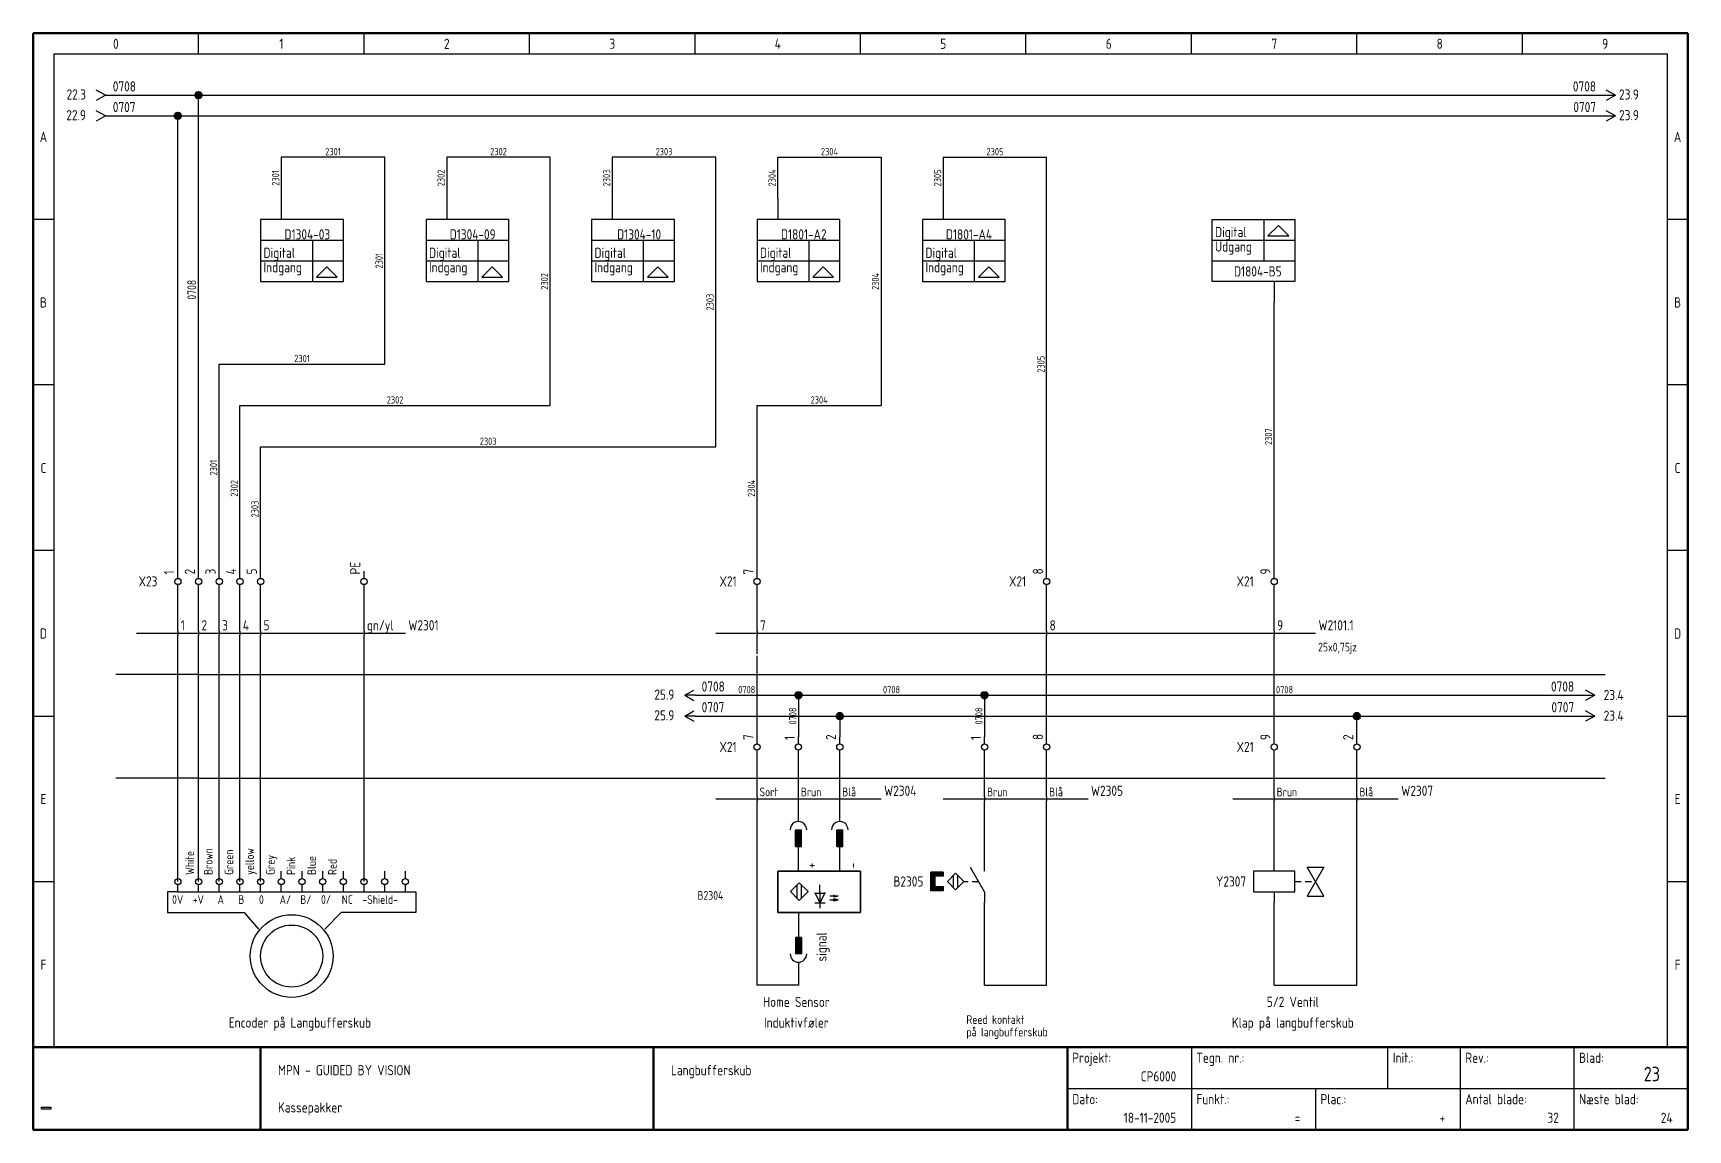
# Model space of a CAD drawing. Header units: millimetres. Extents: x 10 to 410, y 10 to 275.
import ezdxf
from ezdxf.enums import TextEntityAlignment as Align

# ---------------------------------------------------------------- set-up
doc = ezdxf.new("R2010")
doc.units = ezdxf.units.MM
doc.linetypes.add('Caddy_Solid', pattern=[0])
doc.layers.add('2', color=7, linetype='Continuous')
doc.styles.add('Caddy_Vectorfont1p', font='isocp___.ttf', dxfattribs={"width": 0.9})
picture_1 = doc.add_image_def('image1.bmp', size_in_pixel=(51, 10))

msp = doc.modelspace()

# ---------------------------------------------------------------- texts
at = {"lineweight": 25, "style": 'Caddy_Vectorfont1p', "width": 0.9}
for s, height, p in [('2301', 1.75, (82.5, 245.5)), ('2302', 1.75, (122.5, 245.5)), ('2303', 1.75, (162.5, 245.5)), ('2304', 1.75, (202.5, 245.5)), ('2305', 1.75, (242.5, 245.5)), ('2301', 1.75, (75, 195.5)), ('2302', 1.75, (97.5, 185.5)), ('2304', 1.75, (200, 185.5)), ('2303', 1.75, (120, 175.5)), ('0708', 1.75, (182.5, 115.5)), ('0708', 1.75, (217.5, 115.5)), ('0708', 1.75, (312.5, 115.5)), ('Home Sensor', 2.45, (194.5, 39.7)), ('5/2 Ventil', 2.45, (314.5, 39.7)), ('5/2 Ventil', 2.45, (314.5, 39.7)), ('Encoder på Langbufferskub', 2.45, (74.5, 34.7)), ('Induktivføler', 2.45, (194.5, 34.7)), ('Klap på langbufferskub', 2.45, (314.5, 34.7))]:
    msp.add_text(s, height=height, dxfattribs=at).set_placement(p, align=Align.CENTER)
for s, p in [('2301', (69.5, 240)), ('2302', (109.5, 240)), ('2303', (149.5, 240)), ('2304', (189.5, 240)), ('2305', (229.5, 240)), ('2301', (94.5, 220)), ('2302', (134.5, 215)), ('2304', (214.5, 215)), ('2303', (174.5, 210)), ('2305', (254.5, 195)), ('2307', (309.5, 177.5)), ('2301', (54.5, 170)), ('2302', (59.5, 165)), ('2304', (184.5, 165)), ('2303', (64.5, 160)), ('0708', (194.5, 110)), ('0708', (239.5, 110))]:
    msp.add_text(s, height=1.75, rotation=90, dxfattribs=at).set_placement(p, align=Align.CENTER)
msp.add_text('0708', height=2.1, rotation=90, dxfattribs=at).set_placement((49.4, 210.6))
for s, p in [('25x0,75jz', (320.6, 125.6)), ('B2304', (170.6, 65.6)), ('Reed kontakt ', (235.6, 35.6)), ('på langbufferskub', (235.6, 32.6))]:
    msp.add_text(s, height=2.1, dxfattribs=at).set_placement(p)
at = {"lineweight": 35, "style": 'Caddy_Vectorfont1p', "width": 0.9}
for s, p in [('Sort', (185.6, 90.6)), ('Brun', (195.6, 90.6)), ('Blå', (205.6, 90.6)), ('Brun', (240.6, 90.6)), ('Blå', (255.6, 90.6)), ('Brun', (310.6, 90.6)), ('Blå', (330.6, 90.6))]:
    msp.add_text(s, height=2.1, dxfattribs=at).set_placement(p)

# ---------------------------------------------------------------- blocks, each defined once
blk = doc.blocks.new('Blk1')
at = {"linetype": 'Caddy_Solid', "lineweight": 50}
for p, q in [((10, 10), (10, 275)), ((10, 275), (410, 275)), ((410, 275), (410, 10)), ((10, 30), (410, 30)), ((65, 30), (65, 10)), ((160, 30), (160, 10)), ((260, 30), (260, 10)), ((410, 10), (10, 10))]:
    blk.add_line(p, q, dxfattribs=at)
at = {"linetype": 'Caddy_Solid', "lineweight": 25}
for p, q in [((50, 270), (50, 275)), ((90, 270), (90, 275)), ((130, 270), (130, 275)), ((170, 270), (170, 275)), ((210, 270), (210, 275)), ((250, 270), (250, 275)), ((290, 270), (290, 275)), ((330, 270), (330, 275)), ((370, 270), (370, 275)), ((15, 270), (15, 30)), ((15, 270), (405, 270)), ((405, 270), (405, 30)), ((15, 230), (10, 230)), ((410, 230), (405, 230)), ((15, 190), (10, 190)), ((410, 190), (405, 190)), ((15, 150), (10, 150)), ((410, 150), (405, 150)), ((10, 110), (15, 110)), ((405, 110), (410, 110)), ((10, 70), (15, 70)), ((405, 70), (410, 70)), ((10, 30), (15, 30)), ((290, 30), (290, 10)), ((337.5, 20), (337.5, 30)), ((355, 20), (355, 30)), ((382.5, 20), (382.5, 30)), ((405, 30), (410, 30)), ((260, 20), (410, 20)), ((320, 20), (320, 10)), ((355, 10), (355, 20)), ((382.5, 10), (382.5, 20))]:
    blk.add_line(p, q, dxfattribs=at)
at = {"lineweight": 25, "style": 'Caddy_Vectorfont1p', "width": 0.9}
for s, p in [('0', (30, 271.2)), ('1', (70, 271.2)), ('2', (110, 271.2)), ('3', (150, 271.2)), ('4', (190, 271.2)), ('5', (230, 271.2)), ('6', (270, 271.2)), ('7', (310, 271.2)), ('8', (350, 271.2)), ('9', (390, 271.2)), ('A', (12.5, 248.7)), ('A', (407.5, 248.7)), ('B', (12.5, 208.7)), ('B', (407.5, 208.7)), ('C', (12.5, 168.7)), ('C', (407.5, 168.7)), ('D', (12.5, 128.7)), ('D', (407.5, 128.7)), ('E', (12.5, 88.7)), ('E', (407.5, 88.7)), ('F', (12.5, 48.7)), ('F', (407.5, 48.7))]:
    blk.add_text(s, height=2.45, dxfattribs=at).set_placement(p, align=Align.CENTER)
for s, p in [('Projekt:', (261.2, 26.2)), ('Tegn. nr.:', (291.2, 26.2)), ('Init.:', (338.7, 26.2)), ('Rev.:', (356.2, 26.2)), ('Blad:', (383.7, 26.2)), ('MPN - GUIDED BY VISION', (69.2, 23.2)), ('Langbufferskub', (164.2, 23.2)), ('Kassepakker', (69.2, 14.2)), ('Dato:', (261.2, 16.2)), ('Funkt.:', (291.2, 16.2)), ('Plac.:', (321.2, 16.2)), ('Antal blade:', (356.2, 16.2)), ('Næste blad:', (383.7, 16.2))]:
    blk.add_text(s, height=2.45, dxfattribs=at).set_placement(p)
for s, p in [('CP6000', (286.3, 21.7)), ('18-11-2005', (286.3, 11.7)), ('=', (316.3, 11.7)), ('+', (351.3, 11.7)), ('32', (378.8, 11.7)), ('24', (406.3, 11.7))]:
    blk.add_text(s, height=2.45, dxfattribs=at).set_placement(p, align=Align.RIGHT)
at = {"lineweight": 35, "style": 'Caddy_Vectorfont1p', "width": 0.9}
blk.add_text('23', height=3.5, dxfattribs=at).set_placement((403.25, 21.75), align=Align.RIGHT)
image = blk.add_image(picture_1, insert=(12, 15), size_in_units=(2.32, 0.484))
blk = doc.blocks.new('Blk2')
at = {"linetype": 'Caddy_Solid', "lineweight": 25}
for q in [(25.25, 261.25), (25.25, 258.75)]:
    blk.add_line((27.5, 260), q, dxfattribs=at)
at = {"lineweight": 25, "style": 'Caddy_Vectorfont1p', "width": 0.9, "flags": 1}
for tag, p in [('$TAG140020', (29.27, 267.9)), ('$TAG140050', (29.27, 264.4))]:
    blk.add_attdef(tag, p, '', height=2.45, dxfattribs=at)
at = {"lineweight": 25, "style": 'Caddy_Vectorfont1p', "width": 0.9}
blk.add_attdef('$TAG160500', text='', height=2.45, dxfattribs=at).set_placement((22.78, 258.95), align=Align.RIGHT)
blk.add_attdef('$TAG160010', (29.27, 260.9), '', height=2.45, dxfattribs=at)
blk = doc.blocks.new('Blk3')
at = {"linetype": 'Caddy_Solid', "lineweight": 25}
for q in [(390.25, 261.25), (390.25, 258.75)]:
    blk.add_line((392.5, 260), q, dxfattribs=at)
at = {"lineweight": 25, "style": 'Caddy_Vectorfont1p', "width": 0.9, "flags": 1}
for tag, p in [('$TAG140020', (387.79, 267.9)), ('$TAG140050', (387.79, 264.4))]:
    blk.add_attdef(tag, text='', height=2.45, dxfattribs=at).set_placement(p, align=Align.RIGHT)
at = {"lineweight": 25, "style": 'Caddy_Vectorfont1p', "width": 0.9}
blk.add_attdef('$TAG160010', text='', height=2.45, dxfattribs=at).set_placement((387.79, 260.9), align=Align.RIGHT)
blk.add_attdef('$TAG160500', (393.37, 258.95), '', height=2.45, dxfattribs=at)
blk = doc.blocks.new('Blk4')
at = {"linetype": 'Caddy_Solid', "lineweight": 25}
for q in [(25.25, 256.25), (25.25, 253.75)]:
    blk.add_line((27.5, 255), q, dxfattribs=at)
at = {"lineweight": 25, "style": 'Caddy_Vectorfont1p', "width": 0.9, "flags": 1}
for tag, p in [('$TAG140020', (29.27, 262.9)), ('$TAG140050', (29.27, 259.4))]:
    blk.add_attdef(tag, p, '', height=2.45, dxfattribs=at)
at = {"lineweight": 25, "style": 'Caddy_Vectorfont1p', "width": 0.9}
blk.add_attdef('$TAG160500', text='', height=2.45, dxfattribs=at).set_placement((22.78, 253.95), align=Align.RIGHT)
blk.add_attdef('$TAG160010', (29.27, 255.9), '', height=2.45, dxfattribs=at)
blk = doc.blocks.new('Blk5')
at = {"linetype": 'Caddy_Solid', "lineweight": 25}
for q in [(390.25, 256.25), (390.25, 253.75)]:
    blk.add_line((392.5, 255), q, dxfattribs=at)
at = {"lineweight": 25, "style": 'Caddy_Vectorfont1p', "width": 0.9, "flags": 1}
for tag, p in [('$TAG140020', (387.79, 262.9)), ('$TAG140050', (387.79, 259.4))]:
    blk.add_attdef(tag, text='', height=2.45, dxfattribs=at).set_placement(p, align=Align.RIGHT)
at = {"lineweight": 25, "style": 'Caddy_Vectorfont1p', "width": 0.9}
blk.add_attdef('$TAG160010', text='', height=2.45, dxfattribs=at).set_placement((387.79, 255.9), align=Align.RIGHT)
blk.add_attdef('$TAG160500', (393.37, 253.95), '', height=2.45, dxfattribs=at)
blk = doc.blocks.new('Blk6')
at = {"linetype": 'Caddy_Solid', "lineweight": 25}
for p, q in [((310, 103.25), (310, 105)), ((310, 100), (310, 101.75))]:
    blk.add_line(p, q, dxfattribs=at)
blk.add_circle((310, 102.5), 0.75, dxfattribs=at)
at = {"lineweight": 25, "style": 'Caddy_Vectorfont1p', "width": 0.9, "flags": 1}
blk.add_attdef('$TAG160410', (312.6, 104.2), '', height=2.45, rotation=90, dxfattribs=at)
at = {"layer": '2', "lineweight": 25, "style": 'Caddy_Vectorfont1p', "width": 0.9}
blk.add_attdef('$TAG160400', (309.1, 104.2), '', height=2.45, rotation=90, dxfattribs=at)
at = {"layer": '2', "lineweight": 25, "style": 'Caddy_Vectorfont1p', "width": 0.9, "flags": 1}
for tag, p in [('$TAG140020', (305.05, 108.3)), ('$TAG140050', (305.05, 104.8)), ('$TAG160030', (305.05, 97.8)), ('$TAG160040', (305.05, 92.8))]:
    blk.add_attdef(tag, text='', height=2.45, dxfattribs=at).set_placement(p, align=Align.RIGHT)
at = {"layer": '2', "lineweight": 25, "style": 'Caddy_Vectorfont1p', "width": 0.9}
blk.add_attdef('$TAG160010', text='', height=2.45, dxfattribs=at).set_placement((305.05, 101.3), align=Align.RIGHT)
blk = doc.blocks.new('Blk7')
at = {"linetype": 'Caddy_Solid', "lineweight": 25}
for p, q in [((330, 103.25), (330, 105)), ((330, 100), (330, 101.75))]:
    blk.add_line(p, q, dxfattribs=at)
blk.add_circle((330, 102.5), 0.75, dxfattribs=at)
at = {"lineweight": 25, "style": 'Caddy_Vectorfont1p', "width": 0.9, "flags": 1}
blk.add_attdef('$TAG160410', (332.6, 104.2), '', height=2.45, rotation=90, dxfattribs=at)
at = {"layer": '2', "lineweight": 25, "style": 'Caddy_Vectorfont1p', "width": 0.9}
blk.add_attdef('$TAG160400', (329.1, 104.2), '', height=2.45, rotation=90, dxfattribs=at)
at = {"layer": '2', "lineweight": 25, "style": 'Caddy_Vectorfont1p', "width": 0.9, "flags": 1}
for tag, p in [('$TAG140020', (325.05, 108.3)), ('$TAG140050', (325.05, 104.8)), ('$TAG160030', (325.05, 97.8)), ('$TAG160010', (325.05, 101.3)), ('$TAG160040', (325.05, 92.8))]:
    blk.add_attdef(tag, text='', height=2.45, dxfattribs=at).set_placement(p, align=Align.RIGHT)
blk = doc.blocks.new('Blk8')
at = {"linetype": 'Caddy_Solid', "lineweight": 25}
for p, q in [((315, 72.5), (305, 72.5)), ((305, 72.5), (305, 67.5)), ((310, 72.5), (310, 75)), ((315, 67.5), (315, 72.5)), ((318, 73.5), (322, 73.5)), ((322, 73.5), (318, 66.5)), ((322, 66.5), (318, 73.5)), ((315, 70), (316.5, 70)), ((317.5, 70), (319, 70)), ((305, 67.5), (315, 67.5)), ((310, 67.5), (310, 65)), ((318, 66.5), (322, 66.5))]:
    blk.add_line(p, q, dxfattribs=at)
at = {"lineweight": 25, "style": 'Caddy_Vectorfont1p', "width": 0.9}
blk.add_attdef('$TAG175000_00', (309.1, 73.4), '', height=2.45, rotation=90, dxfattribs=at)
for tag, p in [('$TAG160010', (303.2, 68.8)), ('$TAG160040', (303.2, 61.8)), ('$TAG160030', (303.2, 65.3))]:
    blk.add_attdef(tag, text='', height=2.45, dxfattribs=at).set_placement(p, align=Align.RIGHT)
blk.add_attdef('$TAG175000_01', text='', height=2.45, rotation=90, dxfattribs=at).set_placement((309.1, 65.9), align=Align.RIGHT)
blk = doc.blocks.new('Blk9')
at = {"linetype": 'Caddy_Solid', "lineweight": 25}
for p, q in [((330, 103.25), (330, 105)), ((330, 100), (330, 101.75))]:
    blk.add_line(p, q, dxfattribs=at)
blk.add_circle((330, 102.5), 0.75, dxfattribs=at)
at = {"lineweight": 25, "style": 'Caddy_Vectorfont1p', "width": 0.9, "flags": 1}
blk.add_attdef('$TAG160410', (332.6, 104.2), '', height=2.45, rotation=90, dxfattribs=at)
at = {"layer": '2', "lineweight": 25, "style": 'Caddy_Vectorfont1p', "width": 0.9}
blk.add_attdef('$TAG160400', (329.1, 104.2), '', height=2.45, rotation=90, dxfattribs=at)
at = {"layer": '2', "lineweight": 25, "style": 'Caddy_Vectorfont1p', "width": 0.9, "flags": 1}
for tag, p in [('$TAG140020', (325.05, 108.3)), ('$TAG140050', (325.05, 104.8)), ('$TAG160030', (325.05, 97.8)), ('$TAG160010', (325.05, 101.3)), ('$TAG160040', (325.05, 92.8))]:
    blk.add_attdef(tag, text='', height=2.45, dxfattribs=at).set_placement(p, align=Align.RIGHT)
blk = doc.blocks.new('Blk10')
at = {"linetype": 'Caddy_Solid', "lineweight": 25}
for p, q in [((385, 110), (387.5, 110)), ((387.5, 110), (385.25, 111.25)), ((387.5, 110), (385.25, 108.75))]:
    blk.add_line(p, q, dxfattribs=at)
at = {"lineweight": 25, "style": 'Caddy_Vectorfont1p', "width": 0.9}
blk.add_attdef('$TAG160010', text='', height=2.45, dxfattribs=at).set_placement((382.5, 110.9), align=Align.RIGHT)
blk.add_attdef('$TAG160500', (389.65, 108.85), '', height=2.45, dxfattribs=at)
blk = doc.blocks.new('Blk11')
at = {"linetype": 'Caddy_Solid', "lineweight": 25}
for p, q in [((387.5, 115), (385.25, 116.25)), ((385, 115), (387.5, 115)), ((387.5, 115), (385.25, 113.75))]:
    blk.add_line(p, q, dxfattribs=at)
at = {"lineweight": 25, "style": 'Caddy_Vectorfont1p', "width": 0.9}
blk.add_attdef('$TAG160010', text='', height=2.45, dxfattribs=at).set_placement((382.5, 115.9), align=Align.RIGHT)
blk.add_attdef('$TAG160500', (389.65, 113.85), '', height=2.45, dxfattribs=at)
blk = doc.blocks.new('Blk13')
at = {"linetype": 'Caddy_Solid', "lineweight": 25}
for p, q in [((65, 70.75), (65, 72.5)), ((65, 67.5), (65, 69.25))]:
    blk.add_line(p, q, dxfattribs=at)
blk.add_circle((65, 70), 0.75, dxfattribs=at)
at = {"lineweight": 25, "style": 'Caddy_Vectorfont1p', "width": 0.9, "flags": 1}
blk.add_attdef('$TAG160410', (67.6, 71.7), '', height=2.45, rotation=90, dxfattribs=at)
at = {"layer": '2', "lineweight": 25, "style": 'Caddy_Vectorfont1p', "width": 0.9, "flags": 1}
blk.add_attdef('$TAG160400', (64.1, 71.7), '', height=2.45, rotation=90, dxfattribs=at)
for tag, p in [('$TAG140020', (60.05, 75.8)), ('$TAG140050', (60.05, 72.3)), ('$TAG160010', (60.05, 68.8)), ('$TAG160030', (60.05, 65.3)), ('$TAG160040', (60.05, 60.3))]:
    blk.add_attdef(tag, text='', height=2.45, dxfattribs=at).set_placement(p, align=Align.RIGHT)
blk = doc.blocks.new('Blk14')
at = {"linetype": 'Caddy_Solid', "lineweight": 25}
for p, q in [((70, 70.75), (70, 72.5)), ((70, 67.5), (70, 69.25))]:
    blk.add_line(p, q, dxfattribs=at)
blk.add_circle((70, 70), 0.75, dxfattribs=at)
at = {"lineweight": 25, "style": 'Caddy_Vectorfont1p', "width": 0.9, "flags": 1}
blk.add_attdef('$TAG160410', (72.6, 71.7), '', height=2.45, rotation=90, dxfattribs=at)
at = {"layer": '2', "lineweight": 25, "style": 'Caddy_Vectorfont1p', "width": 0.9, "flags": 1}
blk.add_attdef('$TAG160400', (69.1, 71.7), '', height=2.45, rotation=90, dxfattribs=at)
for tag, p in [('$TAG140020', (65.05, 75.8)), ('$TAG140050', (65.05, 72.3)), ('$TAG160010', (65.05, 68.8)), ('$TAG160030', (65.05, 65.3)), ('$TAG160040', (65.05, 60.3))]:
    blk.add_attdef(tag, text='', height=2.45, dxfattribs=at).set_placement(p, align=Align.RIGHT)
blk = doc.blocks.new('Blk15')
at = {"linetype": 'Caddy_Solid', "lineweight": 25}
for p, q in [((75, 70.75), (75, 72.5)), ((75, 67.5), (75, 69.25))]:
    blk.add_line(p, q, dxfattribs=at)
blk.add_circle((75, 70), 0.75, dxfattribs=at)
at = {"lineweight": 25, "style": 'Caddy_Vectorfont1p', "width": 0.9, "flags": 1}
blk.add_attdef('$TAG160410', (77.6, 71.7), '', height=2.45, rotation=90, dxfattribs=at)
at = {"layer": '2', "lineweight": 25, "style": 'Caddy_Vectorfont1p', "width": 0.9, "flags": 1}
blk.add_attdef('$TAG160400', (74.1, 71.7), '', height=2.45, rotation=90, dxfattribs=at)
for tag, p in [('$TAG140020', (70.05, 75.8)), ('$TAG140050', (70.05, 72.3)), ('$TAG160010', (70.05, 68.8)), ('$TAG160030', (70.05, 65.3)), ('$TAG160040', (70.05, 60.3))]:
    blk.add_attdef(tag, text='', height=2.45, dxfattribs=at).set_placement(p, align=Align.RIGHT)
blk = doc.blocks.new('Blk16')
at = {"linetype": 'Caddy_Solid', "lineweight": 25}
for p, q in [((80, 70.75), (80, 72.5)), ((80, 67.5), (80, 69.25))]:
    blk.add_line(p, q, dxfattribs=at)
blk.add_circle((80, 70), 0.75, dxfattribs=at)
at = {"lineweight": 25, "style": 'Caddy_Vectorfont1p', "width": 0.9, "flags": 1}
blk.add_attdef('$TAG160410', (82.6, 71.7), '', height=2.45, rotation=90, dxfattribs=at)
at = {"layer": '2', "lineweight": 25, "style": 'Caddy_Vectorfont1p', "width": 0.9, "flags": 1}
blk.add_attdef('$TAG160400', (79.1, 71.7), '', height=2.45, rotation=90, dxfattribs=at)
for tag, p in [('$TAG140020', (75.05, 75.8)), ('$TAG140050', (75.05, 72.3)), ('$TAG160010', (75.05, 68.8)), ('$TAG160030', (75.05, 65.3)), ('$TAG160040', (75.05, 60.3))]:
    blk.add_attdef(tag, text='', height=2.45, dxfattribs=at).set_placement(p, align=Align.RIGHT)
blk = doc.blocks.new('Blk17')
at = {"linetype": 'Caddy_Solid', "lineweight": 25}
for p, q in [((45, 70.75), (45, 72.5)), ((45, 67.5), (45, 69.25))]:
    blk.add_line(p, q, dxfattribs=at)
blk.add_circle((45, 70), 0.75, dxfattribs=at)
at = {"lineweight": 25, "style": 'Caddy_Vectorfont1p', "width": 0.9, "flags": 1}
blk.add_attdef('$TAG160410', (47.6, 71.7), '', height=2.45, rotation=90, dxfattribs=at)
at = {"layer": '2', "lineweight": 25, "style": 'Caddy_Vectorfont1p', "width": 0.9, "flags": 1}
blk.add_attdef('$TAG160400', (44.1, 71.7), '', height=2.45, rotation=90, dxfattribs=at)
for tag, p in [('$TAG140020', (40.05, 75.8)), ('$TAG140050', (40.05, 72.3)), ('$TAG160010', (40.05, 68.8)), ('$TAG160030', (40.05, 65.3)), ('$TAG160040', (40.05, 60.3))]:
    blk.add_attdef(tag, text='', height=2.45, dxfattribs=at).set_placement(p, align=Align.RIGHT)
blk = doc.blocks.new('Blk18')
at = {"linetype": 'Caddy_Solid', "lineweight": 25}
for p, q in [((50, 70.75), (50, 72.5)), ((50, 67.5), (50, 69.25))]:
    blk.add_line(p, q, dxfattribs=at)
blk.add_circle((50, 70), 0.75, dxfattribs=at)
at = {"lineweight": 25, "style": 'Caddy_Vectorfont1p', "width": 0.9, "flags": 1}
blk.add_attdef('$TAG160410', (52.6, 71.7), '', height=2.45, rotation=90, dxfattribs=at)
at = {"layer": '2', "lineweight": 25, "style": 'Caddy_Vectorfont1p', "width": 0.9, "flags": 1}
blk.add_attdef('$TAG160400', (49.1, 71.7), '', height=2.45, rotation=90, dxfattribs=at)
for tag, p in [('$TAG140020', (45.05, 75.8)), ('$TAG140050', (45.05, 72.3)), ('$TAG160010', (45.05, 68.8)), ('$TAG160030', (45.05, 65.3)), ('$TAG160040', (45.05, 60.3))]:
    blk.add_attdef(tag, text='', height=2.45, dxfattribs=at).set_placement(p, align=Align.RIGHT)
blk = doc.blocks.new('Blk19')
at = {"linetype": 'Caddy_Solid', "lineweight": 25}
for p, q in [((55, 70.75), (55, 72.5)), ((55, 67.5), (55, 69.25))]:
    blk.add_line(p, q, dxfattribs=at)
blk.add_circle((55, 70), 0.75, dxfattribs=at)
at = {"lineweight": 25, "style": 'Caddy_Vectorfont1p', "width": 0.9, "flags": 1}
blk.add_attdef('$TAG160410', (57.6, 71.7), '', height=2.45, rotation=90, dxfattribs=at)
at = {"layer": '2', "lineweight": 25, "style": 'Caddy_Vectorfont1p', "width": 0.9, "flags": 1}
blk.add_attdef('$TAG160400', (54.1, 71.7), '', height=2.45, rotation=90, dxfattribs=at)
for tag, p in [('$TAG140020', (50.05, 75.8)), ('$TAG140050', (50.05, 72.3)), ('$TAG160010', (50.05, 68.8)), ('$TAG160030', (50.05, 65.3)), ('$TAG160040', (50.05, 60.3))]:
    blk.add_attdef(tag, text='', height=2.45, dxfattribs=at).set_placement(p, align=Align.RIGHT)
blk = doc.blocks.new('Blk20')
at = {"linetype": 'Caddy_Solid', "lineweight": 25}
for p, q in [((60, 70.75), (60, 72.5)), ((60, 67.5), (60, 69.25))]:
    blk.add_line(p, q, dxfattribs=at)
blk.add_circle((60, 70), 0.75, dxfattribs=at)
at = {"lineweight": 25, "style": 'Caddy_Vectorfont1p', "width": 0.9, "flags": 1}
blk.add_attdef('$TAG160410', (62.6, 71.7), '', height=2.45, rotation=90, dxfattribs=at)
at = {"layer": '2', "lineweight": 25, "style": 'Caddy_Vectorfont1p', "width": 0.9, "flags": 1}
blk.add_attdef('$TAG160400', (59.1, 71.7), '', height=2.45, rotation=90, dxfattribs=at)
for tag, p in [('$TAG140020', (55.05, 75.8)), ('$TAG140050', (55.05, 72.3)), ('$TAG160010', (55.05, 68.8)), ('$TAG160030', (55.05, 65.3)), ('$TAG160040', (55.05, 60.3))]:
    blk.add_attdef(tag, text='', height=2.45, dxfattribs=at).set_placement(p, align=Align.RIGHT)
blk = doc.blocks.new('Blk21')
at = {"linetype": 'Caddy_Solid', "lineweight": 25}
for p, q in [((85, 70.75), (85, 72.5)), ((85, 67.5), (85, 69.25))]:
    blk.add_line(p, q, dxfattribs=at)
blk.add_circle((85, 70), 0.75, dxfattribs=at)
at = {"lineweight": 25, "style": 'Caddy_Vectorfont1p', "width": 0.9, "flags": 1}
blk.add_attdef('$TAG160410', (87.6, 71.7), '', height=2.45, rotation=90, dxfattribs=at)
at = {"layer": '2', "lineweight": 25, "style": 'Caddy_Vectorfont1p', "width": 0.9, "flags": 1}
blk.add_attdef('$TAG160400', (84.1, 71.7), '', height=2.45, rotation=90, dxfattribs=at)
for tag, p in [('$TAG140020', (80.05, 75.8)), ('$TAG140050', (80.05, 72.3)), ('$TAG160010', (80.05, 68.8)), ('$TAG160030', (80.05, 65.3)), ('$TAG160040', (80.05, 60.3))]:
    blk.add_attdef(tag, text='', height=2.45, dxfattribs=at).set_placement(p, align=Align.RIGHT)
blk = doc.blocks.new('Blk22')
at = {"linetype": 'Caddy_Solid', "lineweight": 25}
for p, q in [((90, 70.75), (90, 72.5)), ((90, 67.5), (90, 69.25))]:
    blk.add_line(p, q, dxfattribs=at)
blk.add_circle((90, 70), 0.75, dxfattribs=at)
at = {"lineweight": 25, "style": 'Caddy_Vectorfont1p', "width": 0.9, "flags": 1}
blk.add_attdef('$TAG160410', (92.6, 71.7), '', height=2.45, rotation=90, dxfattribs=at)
at = {"layer": '2', "lineweight": 25, "style": 'Caddy_Vectorfont1p', "width": 0.9, "flags": 1}
blk.add_attdef('$TAG160400', (89.1, 71.7), '', height=2.45, rotation=90, dxfattribs=at)
for tag, p in [('$TAG140020', (85.05, 75.8)), ('$TAG140050', (85.05, 72.3)), ('$TAG160010', (85.05, 68.8)), ('$TAG160030', (85.05, 65.3)), ('$TAG160040', (85.05, 60.3))]:
    blk.add_attdef(tag, text='', height=2.45, dxfattribs=at).set_placement(p, align=Align.RIGHT)
blk = doc.blocks.new('Blk23')
at = {"linetype": 'Caddy_Solid', "lineweight": 25}
for p, q in [((95, 70.75), (95, 72.5)), ((95, 67.5), (95, 69.25))]:
    blk.add_line(p, q, dxfattribs=at)
blk.add_circle((95, 70), 0.75, dxfattribs=at)
at = {"lineweight": 25, "style": 'Caddy_Vectorfont1p', "width": 0.9, "flags": 1}
blk.add_attdef('$TAG160410', (97.6, 71.7), '', height=2.45, rotation=90, dxfattribs=at)
at = {"layer": '2', "lineweight": 25, "style": 'Caddy_Vectorfont1p', "width": 0.9, "flags": 1}
blk.add_attdef('$TAG160400', (94.1, 71.7), '', height=2.45, rotation=90, dxfattribs=at)
for tag, p in [('$TAG140020', (90.05, 75.8)), ('$TAG140050', (90.05, 72.3)), ('$TAG160010', (90.05, 68.8)), ('$TAG160030', (90.05, 65.3)), ('$TAG160040', (90.05, 60.3))]:
    blk.add_attdef(tag, text='', height=2.45, dxfattribs=at).set_placement(p, align=Align.RIGHT)
blk = doc.blocks.new('Blk24')
at = {"linetype": 'Caddy_Solid', "lineweight": 25}
for p, q in [((100, 70.75), (100, 72.5)), ((100, 67.5), (100, 69.25))]:
    blk.add_line(p, q, dxfattribs=at)
blk.add_circle((100, 70), 0.75, dxfattribs=at)
at = {"lineweight": 25, "style": 'Caddy_Vectorfont1p', "width": 0.9, "flags": 1}
blk.add_attdef('$TAG160410', (102.6, 71.7), '', height=2.45, rotation=90, dxfattribs=at)
at = {"layer": '2', "lineweight": 25, "style": 'Caddy_Vectorfont1p', "width": 0.9, "flags": 1}
blk.add_attdef('$TAG160400', (99.1, 71.7), '', height=2.45, rotation=90, dxfattribs=at)
for tag, p in [('$TAG140020', (95.05, 75.8)), ('$TAG140050', (95.05, 72.3)), ('$TAG160010', (95.05, 68.8)), ('$TAG160030', (95.05, 65.3)), ('$TAG160040', (95.05, 60.3))]:
    blk.add_attdef(tag, text='', height=2.45, dxfattribs=at).set_placement(p, align=Align.RIGHT)
blk = doc.blocks.new('Blk12')
at = {"linetype": 'Caddy_Solid', "lineweight": 25}
for p, q in [((45, 67.5), (42.5, 67.5)), ((42.5, 67.5), (42.5, 65)), ((42.5, 65), (42.5, 62.5)), ((45, 67.5), (100, 67.5)), ((100, 67.5), (102.5, 67.5)), ((102.5, 67.5), (102.5, 65)), ((102.5, 65), (102.5, 62.5)), ((42.5, 62.5), (61, 62.5)), ((61, 62.5), (64.5, 58.5)), ((84.5, 62.5), (80.5, 58.5)), ((102.5, 62.5), (84.5, 62.5))]:
    blk.add_line(p, q, dxfattribs=at)
for radius in [10, 7.5]:
    blk.add_circle((72.5, 52), radius, dxfattribs=at)
for name in ['Blk17', 'Blk18', 'Blk19', 'Blk20', 'Blk13', 'Blk14', 'Blk15', 'Blk16', 'Blk21', 'Blk22', 'Blk23', 'Blk24']:
    blk.add_blockref(name, (0, 0, 1))
at = {"lineweight": 25, "style": 'Caddy_Vectorfont1p', "width": 0.9}
for s, p in [('White', (48.9, 71.6)), ('Brown', (53.4, 71.6)), ('Green', (58.4, 71.6)), ('yellow', (63.4, 71.6)), ('Grey', (68.4, 71.6)), ('Blue', (78.4, 71.6)), ('Pink', (73.4, 71.6)), ('Red', (83.4, 71.6))]:
    blk.add_text(s, height=2.1, rotation=90, dxfattribs=at).set_placement(p)
for s, p in [('0V', (43.6, 64.6)), ('+V', (48.6, 64.6)), ('A', (54.6, 64.6)), ('B', (59.6, 64.6)), ('0', (64.6, 64.6)), ('A/', (69.6, 64.6)), ('B/', (74.6, 64.6)), ('0/', (79.6, 64.6)), ('NC', (84.6, 64.6)), ('-Shield-', (89.6, 64.6))]:
    blk.add_text(s, height=2.1, dxfattribs=at).set_placement(p)
blk = doc.blocks.new('Blk25')
at = {"linetype": 'Caddy_Solid', "lineweight": 25}
for p, q in [((45, 143.25), (45, 145)), ((45, 140), (45, 141.75))]:
    blk.add_line(p, q, dxfattribs=at)
blk.add_circle((45, 142.5), 0.75, dxfattribs=at)
at = {"lineweight": 25, "style": 'Caddy_Vectorfont1p', "width": 0.9, "flags": 1}
blk.add_attdef('$TAG160410', (47.6, 144.2), '', height=2.45, rotation=90, dxfattribs=at)
at = {"layer": '2', "lineweight": 25, "style": 'Caddy_Vectorfont1p', "width": 0.9}
blk.add_attdef('$TAG160400', (44.1, 144.2), '', height=2.45, rotation=90, dxfattribs=at)
at = {"layer": '2', "lineweight": 25, "style": 'Caddy_Vectorfont1p', "width": 0.9, "flags": 1}
for tag, p in [('$TAG140020', (40.05, 148.3)), ('$TAG140050', (40.05, 144.8)), ('$TAG160030', (40.05, 137.8)), ('$TAG160040', (40.05, 132.8))]:
    blk.add_attdef(tag, text='', height=2.45, dxfattribs=at).set_placement(p, align=Align.RIGHT)
at = {"layer": '2', "lineweight": 25, "style": 'Caddy_Vectorfont1p', "width": 0.9}
blk.add_attdef('$TAG160010', text='', height=2.45, dxfattribs=at).set_placement((40.05, 141.3), align=Align.RIGHT)
blk = doc.blocks.new('Blk26')
at = {"linetype": 'Caddy_Solid', "lineweight": 25}
for p, q in [((50, 143.25), (50, 145)), ((50, 140), (50, 141.75))]:
    blk.add_line(p, q, dxfattribs=at)
blk.add_circle((50, 142.5), 0.75, dxfattribs=at)
at = {"lineweight": 25, "style": 'Caddy_Vectorfont1p', "width": 0.9, "flags": 1}
blk.add_attdef('$TAG160410', (52.6, 144.2), '', height=2.45, rotation=90, dxfattribs=at)
at = {"layer": '2', "lineweight": 25, "style": 'Caddy_Vectorfont1p', "width": 0.9}
blk.add_attdef('$TAG160400', (49.1, 144.2), '', height=2.45, rotation=90, dxfattribs=at)
at = {"layer": '2', "lineweight": 25, "style": 'Caddy_Vectorfont1p', "width": 0.9, "flags": 1}
for tag, p in [('$TAG140020', (45.05, 148.3)), ('$TAG140050', (45.05, 144.8)), ('$TAG160030', (45.05, 137.8)), ('$TAG160010', (45.05, 141.3)), ('$TAG160040', (45.05, 132.8))]:
    blk.add_attdef(tag, text='', height=2.45, dxfattribs=at).set_placement(p, align=Align.RIGHT)
blk = doc.blocks.new('Blk27')
at = {"linetype": 'Caddy_Solid', "lineweight": 25}
for p, q in [((55, 143.25), (55, 145)), ((55, 140), (55, 141.75))]:
    blk.add_line(p, q, dxfattribs=at)
blk.add_circle((55, 142.5), 0.75, dxfattribs=at)
at = {"lineweight": 25, "style": 'Caddy_Vectorfont1p', "width": 0.9, "flags": 1}
blk.add_attdef('$TAG160410', (57.6, 144.2), '', height=2.45, rotation=90, dxfattribs=at)
at = {"layer": '2', "lineweight": 25, "style": 'Caddy_Vectorfont1p', "width": 0.9}
blk.add_attdef('$TAG160400', (54.1, 144.2), '', height=2.45, rotation=90, dxfattribs=at)
at = {"layer": '2', "lineweight": 25, "style": 'Caddy_Vectorfont1p', "width": 0.9, "flags": 1}
for tag, p in [('$TAG140020', (50.05, 148.3)), ('$TAG140050', (50.05, 144.8)), ('$TAG160030', (50.05, 137.8)), ('$TAG160010', (50.05, 141.3)), ('$TAG160040', (50.05, 132.8))]:
    blk.add_attdef(tag, text='', height=2.45, dxfattribs=at).set_placement(p, align=Align.RIGHT)
blk = doc.blocks.new('Blk28')
at = {"linetype": 'Caddy_Solid', "lineweight": 25}
for p, q in [((60, 143.25), (60, 145)), ((60, 140), (60, 141.75))]:
    blk.add_line(p, q, dxfattribs=at)
blk.add_circle((60, 142.5), 0.75, dxfattribs=at)
at = {"lineweight": 25, "style": 'Caddy_Vectorfont1p', "width": 0.9, "flags": 1}
blk.add_attdef('$TAG160410', (62.6, 144.2), '', height=2.45, rotation=90, dxfattribs=at)
at = {"layer": '2', "lineweight": 25, "style": 'Caddy_Vectorfont1p', "width": 0.9}
blk.add_attdef('$TAG160400', (59.1, 144.2), '', height=2.45, rotation=90, dxfattribs=at)
at = {"layer": '2', "lineweight": 25, "style": 'Caddy_Vectorfont1p', "width": 0.9, "flags": 1}
for tag, p in [('$TAG140020', (55.05, 148.3)), ('$TAG140050', (55.05, 144.8)), ('$TAG160030', (55.05, 137.8)), ('$TAG160010', (55.05, 141.3)), ('$TAG160040', (55.05, 132.8))]:
    blk.add_attdef(tag, text='', height=2.45, dxfattribs=at).set_placement(p, align=Align.RIGHT)
blk = doc.blocks.new('Blk29')
at = {"linetype": 'Caddy_Solid', "lineweight": 25}
for p, q in [((65, 143.25), (65, 145)), ((65, 140), (65, 141.75))]:
    blk.add_line(p, q, dxfattribs=at)
blk.add_circle((65, 142.5), 0.75, dxfattribs=at)
at = {"lineweight": 25, "style": 'Caddy_Vectorfont1p', "width": 0.9, "flags": 1}
blk.add_attdef('$TAG160410', (67.6, 144.2), '', height=2.45, rotation=90, dxfattribs=at)
at = {"layer": '2', "lineweight": 25, "style": 'Caddy_Vectorfont1p', "width": 0.9}
blk.add_attdef('$TAG160400', (64.1, 144.2), '', height=2.45, rotation=90, dxfattribs=at)
at = {"layer": '2', "lineweight": 25, "style": 'Caddy_Vectorfont1p', "width": 0.9, "flags": 1}
for tag, p in [('$TAG140020', (60.05, 148.3)), ('$TAG140050', (60.05, 144.8)), ('$TAG160030', (60.05, 137.8)), ('$TAG160010', (60.05, 141.3)), ('$TAG160040', (60.05, 132.8))]:
    blk.add_attdef(tag, text='', height=2.45, dxfattribs=at).set_placement(p, align=Align.RIGHT)
blk = doc.blocks.new('Blk31')
at = {"linetype": 'Caddy_Solid', "lineweight": 25}
for p, q in [((85, 230), (65, 230)), ((65, 230), (65, 215)), ((85, 215), (85, 230)), ((65, 215), (85, 215))]:
    blk.add_line(p, q, dxfattribs=at)
blk = doc.blocks.new('Blk32')
at = {"linetype": 'Caddy_Solid', "lineweight": 25}
blk.add_line((70, 235), (70, 230), dxfattribs=at)
blk = doc.blocks.new('Blk30')
at = {"linetype": 'Caddy_Solid', "lineweight": 25}
for p, q in [((65, 225), (85, 225)), ((77.5, 225), (77.5, 215)), ((65, 220), (85, 220)), ((81, 218.5), (78.5, 216)), ((78.5, 216), (83.5, 216)), ((83.5, 216), (81, 218.5))]:
    blk.add_line(p, q, dxfattribs=at)
for name in ['Blk32', 'Blk31']:
    blk.add_blockref(name, (0, 0, 1))
at = {"lineweight": 25, "style": 'Caddy_Vectorfont1p', "width": 0.9}
for s, p in [('Digital', (65.7, 220.7)), ('Indgang', (65.7, 217.2))]:
    blk.add_text(s, height=2.45, dxfattribs=at).set_placement(p)
blk.add_attdef('$TAG175000_00', (69.05, 233.4), '', height=2.45, rotation=90, dxfattribs=at)
for tag, p in [('$TAG160030', (66.8, 229.7)), ('$TAG160040', (66.8, 226.2)), ('$TAG175100', (81.8, 225.15)), ('$TAG175110', (64.3, 219.15)), ('$TAG175120', (64.3, 216.15)), ('$TAG160500', (64.3, 212.65))]:
    blk.add_attdef(tag, text='', height=2.45, dxfattribs=at).set_placement(p, align=Align.RIGHT)
at = {"lineweight": 25, "style": 'Caddy_Vectorfont1p', "width": 0.9, "flags": 1}
blk.add_attdef('$TAG160010', text='', height=2.45, dxfattribs=at).set_placement((60.96, 224.52), align=Align.RIGHT)
blk = doc.blocks.new('Blk34')
at = {"linetype": 'Caddy_Solid', "lineweight": 25}
for p, q in [((125, 230), (105, 230)), ((105, 230), (105, 215)), ((125, 215), (125, 230)), ((105, 215), (125, 215))]:
    blk.add_line(p, q, dxfattribs=at)
blk = doc.blocks.new('Blk35')
at = {"linetype": 'Caddy_Solid', "lineweight": 25}
blk.add_line((110, 235), (110, 230), dxfattribs=at)
blk = doc.blocks.new('Blk33')
at = {"linetype": 'Caddy_Solid', "lineweight": 25}
for p, q in [((105, 225), (125, 225)), ((117.5, 225), (117.5, 215)), ((105, 220), (125, 220)), ((121, 218.5), (118.5, 216)), ((118.5, 216), (123.5, 216)), ((123.5, 216), (121, 218.5))]:
    blk.add_line(p, q, dxfattribs=at)
for name in ['Blk35', 'Blk34']:
    blk.add_blockref(name, (0, 0, 1))
at = {"lineweight": 25, "style": 'Caddy_Vectorfont1p', "width": 0.9}
for s, p in [('Digital', (105.7, 220.7)), ('Indgang', (105.7, 217.2))]:
    blk.add_text(s, height=2.45, dxfattribs=at).set_placement(p)
blk.add_attdef('$TAG175000_00', (109.05, 233.4), '', height=2.45, rotation=90, dxfattribs=at)
for tag, p in [('$TAG160030', (106.8, 229.7)), ('$TAG160040', (106.8, 226.2)), ('$TAG175100', (121.8, 225.15)), ('$TAG175110', (104.3, 219.15)), ('$TAG175120', (104.3, 216.15)), ('$TAG160500', (104.3, 212.65))]:
    blk.add_attdef(tag, text='', height=2.45, dxfattribs=at).set_placement(p, align=Align.RIGHT)
at = {"lineweight": 25, "style": 'Caddy_Vectorfont1p', "width": 0.9, "flags": 1}
blk.add_attdef('$TAG160010', text='', height=2.45, dxfattribs=at).set_placement((100.96, 224.52), align=Align.RIGHT)
blk = doc.blocks.new('Blk37')
at = {"linetype": 'Caddy_Solid', "lineweight": 25}
for p, q in [((165, 230), (145, 230)), ((145, 230), (145, 215)), ((165, 215), (165, 230)), ((145, 215), (165, 215))]:
    blk.add_line(p, q, dxfattribs=at)
blk = doc.blocks.new('Blk38')
at = {"linetype": 'Caddy_Solid', "lineweight": 25}
blk.add_line((150, 235), (150, 230), dxfattribs=at)
blk = doc.blocks.new('Blk36')
at = {"linetype": 'Caddy_Solid', "lineweight": 25}
for p, q in [((145, 225), (165, 225)), ((157.5, 225), (157.5, 215)), ((145, 220), (165, 220)), ((161, 218.5), (158.5, 216)), ((158.5, 216), (163.5, 216)), ((163.5, 216), (161, 218.5))]:
    blk.add_line(p, q, dxfattribs=at)
for name in ['Blk38', 'Blk37']:
    blk.add_blockref(name, (0, 0, 1))
at = {"lineweight": 25, "style": 'Caddy_Vectorfont1p', "width": 0.9}
for s, p in [('Digital', (145.7, 220.7)), ('Indgang', (145.7, 217.2))]:
    blk.add_text(s, height=2.45, dxfattribs=at).set_placement(p)
blk.add_attdef('$TAG175000_00', (149.05, 233.4), '', height=2.45, rotation=90, dxfattribs=at)
for tag, p in [('$TAG160030', (146.8, 229.7)), ('$TAG160040', (146.8, 226.2)), ('$TAG175100', (161.8, 225.15)), ('$TAG175110', (144.3, 219.15)), ('$TAG175120', (144.3, 216.15)), ('$TAG160500', (144.3, 212.65))]:
    blk.add_attdef(tag, text='', height=2.45, dxfattribs=at).set_placement(p, align=Align.RIGHT)
at = {"lineweight": 25, "style": 'Caddy_Vectorfont1p', "width": 0.9, "flags": 1}
blk.add_attdef('$TAG160010', text='', height=2.45, dxfattribs=at).set_placement((140.96, 224.52), align=Align.RIGHT)
blk = doc.blocks.new('Blk40')
at = {"linetype": 'Caddy_Solid', "lineweight": 25}
for p, q in [((245, 230), (225, 230)), ((225, 230), (225, 215)), ((245, 215), (245, 230)), ((225, 215), (245, 215))]:
    blk.add_line(p, q, dxfattribs=at)
blk = doc.blocks.new('Blk41')
at = {"linetype": 'Caddy_Solid', "lineweight": 25}
blk.add_line((230, 235), (230, 230), dxfattribs=at)
blk = doc.blocks.new('Blk39')
at = {"linetype": 'Caddy_Solid', "lineweight": 25}
for p, q in [((225, 225), (245, 225)), ((237.5, 225), (237.5, 215)), ((225, 220), (245, 220)), ((241, 218.5), (238.5, 216)), ((238.5, 216), (243.5, 216)), ((243.5, 216), (241, 218.5))]:
    blk.add_line(p, q, dxfattribs=at)
for name in ['Blk41', 'Blk40']:
    blk.add_blockref(name, (0, 0, 1))
at = {"lineweight": 25, "style": 'Caddy_Vectorfont1p', "width": 0.9}
for s, p in [('Digital', (225.7, 220.7)), ('Indgang', (225.7, 217.2))]:
    blk.add_text(s, height=2.45, dxfattribs=at).set_placement(p)
blk.add_attdef('$TAG175000_00', (229.05, 233.4), '', height=2.45, rotation=90, dxfattribs=at)
for tag, p in [('$TAG160030', (226.8, 229.7)), ('$TAG160040', (226.8, 226.2)), ('$TAG175100', (241.8, 225.15)), ('$TAG175110', (224.3, 219.15)), ('$TAG175120', (224.3, 216.15)), ('$TAG160500', (224.3, 212.65))]:
    blk.add_attdef(tag, text='', height=2.45, dxfattribs=at).set_placement(p, align=Align.RIGHT)
at = {"lineweight": 25, "style": 'Caddy_Vectorfont1p', "width": 0.9, "flags": 1}
blk.add_attdef('$TAG160010', text='', height=2.45, dxfattribs=at).set_placement((220.96, 224.52), align=Align.RIGHT)
blk = doc.blocks.new('Blk42')
at = {"linetype": 'Caddy_Solid', "lineweight": 25}
for p, q in [((240, 103.25), (240, 105)), ((240, 100), (240, 101.75))]:
    blk.add_line(p, q, dxfattribs=at)
blk.add_circle((240, 102.5), 0.75, dxfattribs=at)
at = {"lineweight": 25, "style": 'Caddy_Vectorfont1p', "width": 0.9, "flags": 1}
blk.add_attdef('$TAG160410', (242.6, 104.2), '', height=2.45, rotation=90, dxfattribs=at)
at = {"layer": '2', "lineweight": 25, "style": 'Caddy_Vectorfont1p', "width": 0.9}
blk.add_attdef('$TAG160400', (239.1, 104.2), '', height=2.45, rotation=90, dxfattribs=at)
at = {"layer": '2', "lineweight": 25, "style": 'Caddy_Vectorfont1p', "width": 0.9, "flags": 1}
for tag, p in [('$TAG140020', (235.05, 108.3)), ('$TAG140050', (235.05, 104.8)), ('$TAG160030', (235.05, 97.8)), ('$TAG160010', (235.05, 101.3)), ('$TAG160040', (235.05, 92.8))]:
    blk.add_attdef(tag, text='', height=2.45, dxfattribs=at).set_placement(p, align=Align.RIGHT)
blk = doc.blocks.new('Blk43')
at = {"linetype": 'Caddy_Solid', "lineweight": 25}
for p, q in [((255, 103.25), (255, 105)), ((255, 100), (255, 101.75))]:
    blk.add_line(p, q, dxfattribs=at)
blk.add_circle((255, 102.5), 0.75, dxfattribs=at)
at = {"lineweight": 25, "style": 'Caddy_Vectorfont1p', "width": 0.9, "flags": 1}
blk.add_attdef('$TAG160410', (257.6, 104.2), '', height=2.45, rotation=90, dxfattribs=at)
at = {"layer": '2', "lineweight": 25, "style": 'Caddy_Vectorfont1p', "width": 0.9}
blk.add_attdef('$TAG160400', (254.1, 104.2), '', height=2.45, rotation=90, dxfattribs=at)
at = {"layer": '2', "lineweight": 25, "style": 'Caddy_Vectorfont1p', "width": 0.9, "flags": 1}
for tag, p in [('$TAG140020', (250.05, 108.3)), ('$TAG140050', (250.05, 104.8)), ('$TAG160030', (250.05, 97.8)), ('$TAG160010', (250.05, 101.3)), ('$TAG160040', (250.05, 92.8))]:
    blk.add_attdef(tag, text='', height=2.45, dxfattribs=at).set_placement(p, align=Align.RIGHT)
blk = doc.blocks.new('Blk44')
at = {"linetype": 'Caddy_Solid', "lineweight": 25}
for p, q in [((227, 72.3), (230, 72.3)), ((227, 67.8), (227, 72.3)), ((230, 72.25), (227, 72.25)), ((227, 72.1), (230, 72.1)), ((230, 72.3), (230, 71.3)), ((231, 70), (233, 72)), ((233, 72), (235, 70)), ((240, 67.5), (236.58, 73.42)), ((240, 72.5), (240, 75)), ((230, 71.95), (227, 71.95)), ((227, 71.8), (230, 71.8)), ((230, 71.65), (227, 71.65)), ((227, 71.5), (230, 71.5)), ((230, 71.35), (227, 71.35)), ((227, 71.2), (228, 71.2)), ((228, 71.05), (227, 71.05)), ((227, 70.9), (228, 70.9)), ((228, 70.75), (227, 70.75)), ((227, 70.6), (228, 70.6)), ((228, 70.45), (227, 70.45)), ((227, 70.3), (228, 70.3)), ((228, 70.15), (227, 70.15)), ((227, 70), (228, 70)), ((228, 69.85), (227, 69.85)), ((227, 69.7), (228, 69.7)), ((228, 69.55), (227, 69.55)), ((227, 69.4), (228, 69.4)), ((228, 69.25), (227, 69.25)), ((227, 69.1), (228, 69.1)), ((228, 68.95), (227, 68.95)), ((227, 68.8), (228, 68.8)), ((230, 68.65), (227, 68.65)), ((227, 68.5), (230, 68.5)), ((230, 68.35), (227, 68.35)), ((227, 68.2), (230, 68.2)), ((230, 68.05), (227, 68.05)), ((230, 71.3), (228, 71.3)), ((228, 71.3), (228, 68.8)), ((228, 68.8), (230, 68.8)), ((230, 68.8), (230, 67.8)), ((233, 68), (231, 70)), ((232.5, 68.5), (232.5, 71.5)), ((235, 70), (233, 68)), ((233.5, 68.5), (233.5, 71.5)), ((235, 70), (236, 70)), ((237, 70), (238.56, 70)), ((227, 67.9), (230, 67.9)), ((230, 67.8), (227, 67.8)), ((240, 67.5), (240, 65))]:
    blk.add_line(p, q, dxfattribs=at)
at = {"lineweight": 25, "style": 'Caddy_Vectorfont1p', "width": 0.9, "flags": 1}
blk.add_attdef('$TAG175000_00', (239.05, 74.3), '', height=2.45, rotation=90, dxfattribs=at)
at = {"lineweight": 25, "style": 'Caddy_Vectorfont1p', "width": 0.9}
blk.add_attdef('$TAG160010', text='', height=2.45, dxfattribs=at).set_placement((225.2, 68.8), align=Align.RIGHT)
at = {"lineweight": 25, "style": 'Caddy_Vectorfont1p', "width": 0.9, "flags": 1}
for tag, p in [('$TAG160040', (225.2, 61.8)), ('$TAG160030', (225.2, 65.3))]:
    blk.add_attdef(tag, text='', height=2.45, dxfattribs=at).set_placement(p, align=Align.RIGHT)
blk.add_attdef('$TAG175000_01', text='', height=2.45, rotation=90, dxfattribs=at).set_placement((239.05, 65.9), align=Align.RIGHT)
blk = doc.blocks.new('Blk45')
at = {"linetype": 'Caddy_Solid', "lineweight": 25}
for p, q in [((255, 143.25), (255, 145)), ((255, 140), (255, 141.75))]:
    blk.add_line(p, q, dxfattribs=at)
blk.add_circle((255, 142.5), 0.75, dxfattribs=at)
at = {"lineweight": 25, "style": 'Caddy_Vectorfont1p', "width": 0.9, "flags": 1}
blk.add_attdef('$TAG160410', (257.6, 144.2), '', height=2.45, rotation=90, dxfattribs=at)
at = {"layer": '2', "lineweight": 25, "style": 'Caddy_Vectorfont1p', "width": 0.9}
blk.add_attdef('$TAG160400', (254.1, 144.2), '', height=2.45, rotation=90, dxfattribs=at)
at = {"layer": '2', "lineweight": 25, "style": 'Caddy_Vectorfont1p', "width": 0.9, "flags": 1}
for tag, p in [('$TAG140020', (250.05, 148.3)), ('$TAG140050', (250.05, 144.8)), ('$TAG160030', (250.05, 137.8)), ('$TAG160040', (250.05, 132.8))]:
    blk.add_attdef(tag, text='', height=2.45, dxfattribs=at).set_placement(p, align=Align.RIGHT)
at = {"layer": '2', "lineweight": 25, "style": 'Caddy_Vectorfont1p', "width": 0.9}
blk.add_attdef('$TAG160010', text='', height=2.45, dxfattribs=at).set_placement((250.05, 141.3), align=Align.RIGHT)
blk = doc.blocks.new('Blk47')
at = {"linetype": 'Caddy_Solid', "lineweight": 25}
for p, q in [((295, 230), (315, 230)), ((295, 215), (295, 230)), ((315, 230), (315, 215)), ((315, 215), (295, 215))]:
    blk.add_line(p, q, dxfattribs=at)
blk = doc.blocks.new('Blk46')
at = {"linetype": 'Caddy_Solid', "lineweight": 25}
for p, q in [((307.5, 230), (307.5, 220)), ((311, 228.5), (308.5, 226)), ((313.5, 226), (311, 228.5)), ((295, 225), (315, 225)), ((308.5, 226), (313.5, 226)), ((295, 220), (315, 220)), ((310, 215), (310, 210))]:
    blk.add_line(p, q, dxfattribs=at)
blk.add_blockref('Blk47', (0, 0, 1))
at = {"lineweight": 25, "style": 'Caddy_Vectorfont1p', "width": 0.9}
for s, p in [('Digital', (295.7, 225.7)), ('Udgang', (295.7, 222.2))]:
    blk.add_text(s, height=2.45, dxfattribs=at).set_placement(p)
at = {"lineweight": 25, "style": 'Caddy_Vectorfont1p', "width": 0.9, "flags": 1}
blk.add_attdef('$TAG160010', text='', height=2.45, dxfattribs=at).set_placement((288.46, 220.55), align=Align.RIGHT)
at = {"lineweight": 25, "style": 'Caddy_Vectorfont1p', "width": 0.9}
for tag, p in [('$TAG175110', (291.8, 213.7)), ('$TAG175100', (311.8, 216.2)), ('$TAG175120', (291.8, 210.2)), ('$TAG160500', (288.46, 206.55))]:
    blk.add_attdef(tag, text='', height=2.45, dxfattribs=at).set_placement(p, align=Align.RIGHT)
blk.add_attdef('$TAG175000_00', text='', height=2.45, rotation=90, dxfattribs=at).set_placement((309.05, 210.9), align=Align.RIGHT)
blk = doc.blocks.new('Blk49')
at = {"linetype": 'Caddy_Solid', "lineweight": 25}
for p, q in [((195, 84.5), (195, 90)), ((194.25, 82.5), (195.75, 82.5)), ((194.25, 78.5), (194.25, 82.5)), ((194.5, 78.5), (194.5, 82.5)), ((194.75, 78.5), (194.75, 82.5)), ((195, 72.5), (195, 82.5)), ((195.25, 78.5), (195.25, 82.5)), ((195.5, 78.5), (195.5, 82.5)), ((195.75, 78.5), (195.75, 82.5)), ((194.25, 78.5), (195.75, 78.5))]:
    blk.add_line(p, q, dxfattribs=at)
blk.add_ellipse((195, 82.5), major_axis=(2, 0), ratio=1, start_param=0, end_param=3.141593, dxfattribs=at)
at = {"lineweight": 25, "style": 'Caddy_Vectorfont1p', "width": 0.9}
blk.add_attdef('$TAG175000_00', (194.05, 85.4), '', height=2.45, rotation=90, dxfattribs=at)
blk.add_attdef('$TAG160030', text='', height=2.45, dxfattribs=at).set_placement((190.1, 77.8), align=Align.RIGHT)
at = {"lineweight": 25, "style": 'Caddy_Vectorfont1p', "width": 0.9, "flags": 1}
for tag, p in [('$TAG160010', (190.5, 81.3)), ('$TAG160040', (190.1, 74.3))]:
    blk.add_attdef(tag, text='', height=2.45, dxfattribs=at).set_placement(p, align=Align.RIGHT)
at = {"lineweight": 25, "style": 'Caddy_Vectorfont1p', "width": 0.9}
blk.add_attdef('$TAG175000_01', text='', height=2.45, rotation=90, dxfattribs=at).set_placement((194.05, 76.9), align=Align.RIGHT)
blk = doc.blocks.new('Blk50')
at = {"linetype": 'Caddy_Solid', "lineweight": 25}
for p, q in [((205, 84.5), (205, 90)), ((204.25, 82.5), (205.75, 82.5)), ((204.25, 78.5), (204.25, 82.5)), ((204.5, 78.5), (204.5, 82.5)), ((204.75, 78.5), (204.75, 82.5)), ((205, 72.5), (205, 82.5)), ((205.25, 78.5), (205.25, 82.5)), ((205.5, 78.5), (205.5, 82.5)), ((205.75, 78.5), (205.75, 82.5)), ((204.25, 78.5), (205.75, 78.5))]:
    blk.add_line(p, q, dxfattribs=at)
blk.add_ellipse((205, 82.5), major_axis=(2, 0), ratio=1, start_param=0, end_param=3.141593, dxfattribs=at)
at = {"lineweight": 25, "style": 'Caddy_Vectorfont1p', "width": 0.9}
blk.add_attdef('$TAG175000_00', (204.05, 85.4), '', height=2.45, rotation=90, dxfattribs=at)
blk.add_attdef('$TAG160030', text='', height=2.45, dxfattribs=at).set_placement((200.1, 77.8), align=Align.RIGHT)
at = {"lineweight": 25, "style": 'Caddy_Vectorfont1p', "width": 0.9, "flags": 1}
for tag, p in [('$TAG160010', (200.5, 81.3)), ('$TAG160040', (200.1, 74.3))]:
    blk.add_attdef(tag, text='', height=2.45, dxfattribs=at).set_placement(p, align=Align.RIGHT)
at = {"lineweight": 25, "style": 'Caddy_Vectorfont1p', "width": 0.9}
blk.add_attdef('$TAG175000_01', text='', height=2.45, rotation=90, dxfattribs=at).set_placement((204.05, 76.9), align=Align.RIGHT)
blk = doc.blocks.new('Blk51')
at = {"linetype": 'Caddy_Solid', "lineweight": 25}
for p, q in [((195, 62.5), (195, 52.5)), ((194.25, 56.5), (194.25, 52.5)), ((195.75, 56.5), (194.25, 56.5)), ((194.5, 56.5), (194.5, 52.5)), ((194.75, 56.5), (194.75, 52.5)), ((195.25, 56.5), (195.25, 52.5)), ((195.5, 56.5), (195.5, 52.5)), ((195.75, 56.5), (195.75, 52.5)), ((195.75, 52.5), (194.25, 52.5)), ((195, 50.5), (195, 45))]:
    blk.add_line(p, q, dxfattribs=at)
blk.add_ellipse((195, 52.5), major_axis=(2, 0), ratio=1, start_param=3.141593, end_param=6.283185, dxfattribs=at)
at = {"lineweight": 25, "style": 'Caddy_Vectorfont1p', "width": 0.9}
blk.add_attdef('$TAG175000_00', (194.05, 57.4), '', height=2.45, rotation=90, dxfattribs=at)
at = {"lineweight": 25, "style": 'Caddy_Vectorfont1p', "width": 0.9, "flags": 1}
for tag, p in [('$TAG160010', (190.5, 51.3)), ('$TAG160040', (190.1, 44.3))]:
    blk.add_attdef(tag, text='', height=2.45, dxfattribs=at).set_placement(p, align=Align.RIGHT)
at = {"lineweight": 25, "style": 'Caddy_Vectorfont1p', "width": 0.9}
blk.add_attdef('$TAG160030', text='', height=2.45, dxfattribs=at).set_placement((190.1, 47.8), align=Align.RIGHT)
blk.add_attdef('$TAG175000_01', text='', height=2.45, rotation=90, dxfattribs=at).set_placement((194.05, 48.9), align=Align.RIGHT)
blk = doc.blocks.new('Blk48')
at = {"linetype": 'Caddy_Solid', "lineweight": 35}
for p, q in [((190, 72.5), (190, 62.5)), ((210, 72.5), (190, 72.5)), ((210, 62.5), (210, 72.5)), ((190, 62.5), (210, 62.5))]:
    blk.add_line(p, q, dxfattribs=at)
at = {"linetype": 'Caddy_Solid', "lineweight": 25}
for p, q in [((195.2, 69.7), (193.08, 67.58)), ((194.7, 65.96), (194.7, 69.2)), ((195.2, 69.7), (197.32, 67.58)), ((195.7, 65.96), (195.7, 69.2)), ((200.2, 67.33), (200.2, 69.2)), ((193.08, 67.58), (195.2, 65.46)), ((195.2, 65.46), (197.32, 67.58)), ((198.95, 67.33), (200.2, 64.83)), ((198.95, 64.83), (201.45, 64.83)), ((199, 67.2), (201.4, 67.2)), ((201.45, 67.33), (200.2, 64.83)), ((200.2, 67.33), (200.2, 64.83)), ((200.2, 64.83), (200.2, 63.58)), ((202.58, 66.58), (204.58, 66.58)), ((202.58, 65.58), (204.58, 65.58)), ((203.58, 66.83), (203.58, 66.33)), ((203.58, 66.33), (204.58, 66.58)), ((204.58, 65.58), (203.58, 65.83)), ((203.58, 65.33), (203.58, 65.83)), ((203.58, 65.33), (204.58, 65.58))]:
    blk.add_line(p, q, dxfattribs=at)
for name in ['Blk49', 'Blk50', 'Blk51']:
    blk.add_blockref(name, (0, 0, 1))
at = {"lineweight": 35, "style": 'Caddy_Vectorfont1p', "width": 0.9}
for s, p in [('+', (199.3, 73.2)), ('-', (209.3, 73.2)), ('signal', (201.8, 50.7))]:
    blk.add_text(s, height=2.45, rotation=90, dxfattribs=at).set_placement(p)
blk = doc.blocks.new('Blk52')
at = {"linetype": 'Caddy_Solid', "lineweight": 25}
for p, q in [((195, 103.25), (195, 105)), ((195, 100), (195, 101.75))]:
    blk.add_line(p, q, dxfattribs=at)
blk.add_circle((195, 102.5), 0.75, dxfattribs=at)
at = {"lineweight": 25, "style": 'Caddy_Vectorfont1p', "width": 0.9, "flags": 1}
blk.add_attdef('$TAG160410', (197.6, 104.2), '', height=2.45, rotation=90, dxfattribs=at)
at = {"layer": '2', "lineweight": 25, "style": 'Caddy_Vectorfont1p', "width": 0.9}
blk.add_attdef('$TAG160400', (194.1, 104.2), '', height=2.45, rotation=90, dxfattribs=at)
at = {"layer": '2', "lineweight": 25, "style": 'Caddy_Vectorfont1p', "width": 0.9, "flags": 1}
for tag, p in [('$TAG140020', (190.05, 108.3)), ('$TAG140050', (190.05, 104.8)), ('$TAG160030', (190.05, 97.8)), ('$TAG160010', (190.05, 101.3)), ('$TAG160040', (190.05, 92.8))]:
    blk.add_attdef(tag, text='', height=2.45, dxfattribs=at).set_placement(p, align=Align.RIGHT)
blk = doc.blocks.new('Blk53')
at = {"linetype": 'Caddy_Solid', "lineweight": 25}
for p, q in [((205, 103.25), (205, 105)), ((205, 100), (205, 101.75))]:
    blk.add_line(p, q, dxfattribs=at)
blk.add_circle((205, 102.5), 0.75, dxfattribs=at)
at = {"lineweight": 25, "style": 'Caddy_Vectorfont1p', "width": 0.9, "flags": 1}
blk.add_attdef('$TAG160410', (207.6, 104.2), '', height=2.45, rotation=90, dxfattribs=at)
at = {"layer": '2', "lineweight": 25, "style": 'Caddy_Vectorfont1p', "width": 0.9}
blk.add_attdef('$TAG160400', (204.1, 104.2), '', height=2.45, rotation=90, dxfattribs=at)
at = {"layer": '2', "lineweight": 25, "style": 'Caddy_Vectorfont1p', "width": 0.9, "flags": 1}
for tag, p in [('$TAG140020', (200.05, 108.3)), ('$TAG140050', (200.05, 104.8)), ('$TAG160030', (200.05, 97.8)), ('$TAG160010', (200.05, 101.3)), ('$TAG160040', (200.05, 92.8))]:
    blk.add_attdef(tag, text='', height=2.45, dxfattribs=at).set_placement(p, align=Align.RIGHT)
blk = doc.blocks.new('Blk55')
at = {"linetype": 'Caddy_Solid', "lineweight": 25}
for p, q in [((205, 230), (185, 230)), ((185, 230), (185, 215)), ((205, 215), (205, 230)), ((185, 215), (205, 215))]:
    blk.add_line(p, q, dxfattribs=at)
blk = doc.blocks.new('Blk56')
at = {"linetype": 'Caddy_Solid', "lineweight": 25}
blk.add_line((190, 235), (190, 230), dxfattribs=at)
blk = doc.blocks.new('Blk54')
at = {"linetype": 'Caddy_Solid', "lineweight": 25}
for p, q in [((185, 225), (205, 225)), ((197.5, 225), (197.5, 215)), ((185, 220), (205, 220)), ((201, 218.5), (198.5, 216)), ((198.5, 216), (203.5, 216)), ((203.5, 216), (201, 218.5))]:
    blk.add_line(p, q, dxfattribs=at)
for name in ['Blk56', 'Blk55']:
    blk.add_blockref(name, (0, 0, 1))
at = {"lineweight": 25, "style": 'Caddy_Vectorfont1p', "width": 0.9}
for s, p in [('Digital', (185.7, 220.7)), ('Indgang', (185.7, 217.2))]:
    blk.add_text(s, height=2.45, dxfattribs=at).set_placement(p)
blk.add_attdef('$TAG175000_00', (189.05, 233.4), '', height=2.45, rotation=90, dxfattribs=at)
for tag, p in [('$TAG160030', (186.8, 229.7)), ('$TAG160040', (186.8, 226.2)), ('$TAG175100', (201.8, 225.15)), ('$TAG175110', (184.3, 219.15)), ('$TAG175120', (184.3, 216.15)), ('$TAG160500', (184.3, 212.65))]:
    blk.add_attdef(tag, text='', height=2.45, dxfattribs=at).set_placement(p, align=Align.RIGHT)
at = {"lineweight": 25, "style": 'Caddy_Vectorfont1p', "width": 0.9, "flags": 1}
blk.add_attdef('$TAG160010', text='', height=2.45, dxfattribs=at).set_placement((180.96, 224.53), align=Align.RIGHT)
blk = doc.blocks.new('Blk57')
at = {"linetype": 'Caddy_Solid', "lineweight": 25}
for p, q in [((185, 103.25), (185, 105)), ((185, 100), (185, 101.75))]:
    blk.add_line(p, q, dxfattribs=at)
blk.add_circle((185, 102.5), 0.75, dxfattribs=at)
at = {"lineweight": 25, "style": 'Caddy_Vectorfont1p', "width": 0.9, "flags": 1}
blk.add_attdef('$TAG160410', (187.6, 104.2), '', height=2.45, rotation=90, dxfattribs=at)
at = {"layer": '2', "lineweight": 25, "style": 'Caddy_Vectorfont1p', "width": 0.9}
blk.add_attdef('$TAG160400', (184.1, 104.2), '', height=2.45, rotation=90, dxfattribs=at)
at = {"layer": '2', "lineweight": 25, "style": 'Caddy_Vectorfont1p', "width": 0.9, "flags": 1}
for tag, p in [('$TAG140020', (180.05, 108.3)), ('$TAG140050', (180.05, 104.8)), ('$TAG160030', (180.05, 97.8)), ('$TAG160040', (180.05, 92.8))]:
    blk.add_attdef(tag, text='', height=2.45, dxfattribs=at).set_placement(p, align=Align.RIGHT)
at = {"layer": '2', "lineweight": 25, "style": 'Caddy_Vectorfont1p', "width": 0.9}
blk.add_attdef('$TAG160010', text='', height=2.45, dxfattribs=at).set_placement((180.05, 101.3), align=Align.RIGHT)
blk = doc.blocks.new('Blk58')
at = {"linetype": 'Caddy_Solid', "lineweight": 25}
for p, q in [((185, 143.25), (185, 145)), ((185, 140), (185, 141.75))]:
    blk.add_line(p, q, dxfattribs=at)
blk.add_circle((185, 142.5), 0.75, dxfattribs=at)
at = {"lineweight": 25, "style": 'Caddy_Vectorfont1p', "width": 0.9, "flags": 1}
blk.add_attdef('$TAG160410', (187.6, 144.2), '', height=2.45, rotation=90, dxfattribs=at)
at = {"layer": '2', "lineweight": 25, "style": 'Caddy_Vectorfont1p', "width": 0.9}
blk.add_attdef('$TAG160400', (184.1, 144.2), '', height=2.45, rotation=90, dxfattribs=at)
at = {"layer": '2', "lineweight": 25, "style": 'Caddy_Vectorfont1p', "width": 0.9, "flags": 1}
for tag, p in [('$TAG140020', (180.05, 148.3)), ('$TAG140050', (180.05, 144.8)), ('$TAG160030', (180.05, 137.8)), ('$TAG160040', (180.05, 132.8))]:
    blk.add_attdef(tag, text='', height=2.45, dxfattribs=at).set_placement(p, align=Align.RIGHT)
at = {"layer": '2', "lineweight": 25, "style": 'Caddy_Vectorfont1p', "width": 0.9}
blk.add_attdef('$TAG160010', text='', height=2.45, dxfattribs=at).set_placement((180.05, 141.3), align=Align.RIGHT)
blk = doc.blocks.new('Blk59')
at = {"linetype": 'Caddy_Solid', "lineweight": 25}
for p, q in [((167.5, 115), (169.75, 116.25)), ((167.5, 115), (169.75, 113.75)), ((170, 115), (167.5, 115))]:
    blk.add_line(p, q, dxfattribs=at)
at = {"lineweight": 25, "style": 'Caddy_Vectorfont1p', "width": 0.9}
blk.add_attdef('$TAG160500', text='', height=2.45, dxfattribs=at).set_placement((165, 113.95), align=Align.RIGHT)
blk.add_attdef('$TAG160010', (171.6, 115.9), '', height=2.45, dxfattribs=at)
blk = doc.blocks.new('Blk60')
at = {"linetype": 'Caddy_Solid', "lineweight": 25}
for p, q in [((167.5, 110), (169.75, 111.25)), ((167.5, 110), (169.75, 108.75)), ((170, 110), (167.5, 110))]:
    blk.add_line(p, q, dxfattribs=at)
at = {"lineweight": 25, "style": 'Caddy_Vectorfont1p', "width": 0.9}
blk.add_attdef('$TAG160010', (171.6, 110.9), '', height=2.45, dxfattribs=at)
blk.add_attdef('$TAG160500', text='', height=2.45, dxfattribs=at).set_placement((165, 108.95), align=Align.RIGHT)
blk = doc.blocks.new('Blk61')
at = {"linetype": 'Caddy_Solid', "lineweight": 25}
for p, q in [((90, 143.25), (90, 145)), ((90, 140), (90, 141.75))]:
    blk.add_line(p, q, dxfattribs=at)
blk.add_circle((90, 142.5), 0.75, dxfattribs=at)
at = {"lineweight": 25, "style": 'Caddy_Vectorfont1p', "width": 0.9, "flags": 1}
blk.add_attdef('$TAG160410', (92.6, 144.2), '', height=2.45, rotation=90, dxfattribs=at)
at = {"layer": '2', "lineweight": 25, "style": 'Caddy_Vectorfont1p', "width": 0.9}
blk.add_attdef('$TAG160400', (89.1, 144.2), '', height=2.45, rotation=90, dxfattribs=at)
at = {"layer": '2', "lineweight": 25, "style": 'Caddy_Vectorfont1p', "width": 0.9, "flags": 1}
for tag, p in [('$TAG140020', (85.05, 148.3)), ('$TAG140050', (85.05, 144.8)), ('$TAG160030', (85.05, 137.8)), ('$TAG160010', (85.05, 141.3)), ('$TAG160040', (85.05, 132.8))]:
    blk.add_attdef(tag, text='', height=2.45, dxfattribs=at).set_placement(p, align=Align.RIGHT)
blk = doc.blocks.new('Blk62')
at = {"linetype": 'Caddy_Solid', "lineweight": 25}
for p, q in [((310, 143.25), (310, 145)), ((310, 140), (310, 141.75))]:
    blk.add_line(p, q, dxfattribs=at)
blk.add_circle((310, 142.5), 0.75, dxfattribs=at)
at = {"lineweight": 25, "style": 'Caddy_Vectorfont1p', "width": 0.9, "flags": 1}
blk.add_attdef('$TAG160410', (312.6, 144.2), '', height=2.45, rotation=90, dxfattribs=at)
at = {"layer": '2', "lineweight": 25, "style": 'Caddy_Vectorfont1p', "width": 0.9}
blk.add_attdef('$TAG160400', (309.1, 144.2), '', height=2.45, rotation=90, dxfattribs=at)
at = {"layer": '2', "lineweight": 25, "style": 'Caddy_Vectorfont1p', "width": 0.9, "flags": 1}
for tag, p in [('$TAG140020', (305.05, 148.3)), ('$TAG140050', (305.05, 144.8)), ('$TAG160030', (305.05, 137.8)), ('$TAG160040', (305.05, 132.8))]:
    blk.add_attdef(tag, text='', height=2.45, dxfattribs=at).set_placement(p, align=Align.RIGHT)
at = {"layer": '2', "lineweight": 25, "style": 'Caddy_Vectorfont1p', "width": 0.9}
blk.add_attdef('$TAG160010', text='', height=2.45, dxfattribs=at).set_placement((305.05, 141.3), align=Align.RIGHT)
blk = doc.blocks.new('Blk63')
at = {"linetype": 'Caddy_Solid', "lineweight": 25}
blk.add_line((185, 90.5), (185, 89.5), dxfattribs=at)
at = {"lineweight": 25, "style": 'Caddy_Vectorfont1p', "width": 0.9, "flags": 1}
for tag, p in [('$TAG160210', (185.7, 90.7)), ('$TAG160220', (185.7, 85.7)), ('$TAG160230', (185.7, 80.7)), ('$TAG160040', (215.7, 75.7)), ('$TAG160101', (215.7, 70.7))]:
    blk.add_attdef(tag, p, '', height=2.45, dxfattribs=at)
at = {"lineweight": 25, "style": 'Caddy_Vectorfont1p', "width": 0.9}
for tag, p in [('$TAG160010', (215.7, 90.7)), ('$TAG160030', (215.7, 85.7)), ('$TAG160200', (215.7, 80.7))]:
    blk.add_attdef(tag, p, '', height=2.45, dxfattribs=at)
blk = doc.blocks.new('Blk64')
at = {"linetype": 'Caddy_Solid', "lineweight": 25}
blk.add_line((185, 130.5), (185, 129.5), dxfattribs=at)
at = {"lineweight": 25, "style": 'Caddy_Vectorfont1p', "width": 0.9}
blk.add_attdef('$TAG160210', (185.7, 130.7), '', height=2.45, dxfattribs=at)
at = {"lineweight": 25, "style": 'Caddy_Vectorfont1p', "width": 0.9, "flags": 1}
for tag, p in [('$TAG160010', (320.7, 130.7)), ('$TAG160220', (185.7, 125.7)), ('$TAG160030', (320.7, 125.7)), ('$TAG160230', (185.7, 120.7)), ('$TAG160200', (320.7, 120.7)), ('$TAG160040', (320.7, 115.7)), ('$TAG160101', (320.7, 110.7))]:
    blk.add_attdef(tag, p, '', height=2.45, dxfattribs=at)
blk = doc.blocks.new('Blk65')
at = {"linetype": 'Caddy_Solid', "lineweight": 25}
blk.add_line((255, 130.5), (255, 129.5), dxfattribs=at)
at = {"lineweight": 25, "style": 'Caddy_Vectorfont1p', "width": 0.9}
blk.add_attdef('$TAG160210', (255.7, 130.7), '', height=2.45, dxfattribs=at)
at = {"lineweight": 25, "style": 'Caddy_Vectorfont1p', "width": 0.9, "flags": 1}
for tag, p in [('$TAG160010', (320.7, 130.7)), ('$TAG160220', (255.7, 125.7)), ('$TAG160030', (320.7, 125.7)), ('$TAG160230', (255.7, 120.7)), ('$TAG160200', (320.7, 120.7)), ('$TAG160040', (320.7, 115.7)), ('$TAG160101', (320.7, 110.7))]:
    blk.add_attdef(tag, p, '', height=2.45, dxfattribs=at)
blk = doc.blocks.new('Blk66')
at = {"linetype": 'Caddy_Solid', "lineweight": 25}
blk.add_line((310, 130.5), (310, 129.5), dxfattribs=at)
at = {"lineweight": 25, "style": 'Caddy_Vectorfont1p', "width": 0.9}
blk.add_attdef('$TAG160210', (310.7, 130.7), '', height=2.45, dxfattribs=at)
at = {"lineweight": 25, "style": 'Caddy_Vectorfont1p', "width": 0.9, "flags": 1}
for tag, p in [('$TAG160010', (320.7, 130.7)), ('$TAG160220', (310.7, 125.7)), ('$TAG160030', (320.7, 125.7)), ('$TAG160230', (310.7, 120.7)), ('$TAG160200', (320.7, 120.7)), ('$TAG160040', (320.7, 115.7)), ('$TAG160101', (320.7, 110.7))]:
    blk.add_attdef(tag, p, '', height=2.45, dxfattribs=at)
blk = doc.blocks.new('Blk67')
at = {"linetype": 'Caddy_Solid', "lineweight": 25}
blk.add_line((310, 130.5), (310, 129.5), dxfattribs=at)
at = {"lineweight": 25, "style": 'Caddy_Vectorfont1p', "width": 0.9}
for tag, p in [('$TAG160210', (310.7, 130.7)), ('$TAG160010', (320.7, 130.7))]:
    blk.add_attdef(tag, p, '', height=2.45, dxfattribs=at)
at = {"lineweight": 25, "style": 'Caddy_Vectorfont1p', "width": 0.9, "flags": 1}
for tag, p in [('$TAG160220', (310.7, 125.7)), ('$TAG160030', (320.7, 125.7)), ('$TAG160230', (310.7, 120.7)), ('$TAG160200', (320.7, 120.7)), ('$TAG160040', (320.7, 115.7)), ('$TAG160101', (320.7, 110.7))]:
    blk.add_attdef(tag, p, '', height=2.45, dxfattribs=at)
blk = doc.blocks.new('Blk68')
at = {"linetype": 'Caddy_Solid', "lineweight": 25}
blk.add_line((310, 130.5), (310, 129.5), dxfattribs=at)
at = {"lineweight": 25, "style": 'Caddy_Vectorfont1p', "width": 0.9}
for tag, p in [('$TAG160210', (310.7, 130.7)), ('$TAG160030', (320.7, 125.7)), ('$TAG160200', (320.7, 120.7))]:
    blk.add_attdef(tag, p, '', height=2.45, dxfattribs=at)
at = {"lineweight": 25, "style": 'Caddy_Vectorfont1p', "width": 0.9, "flags": 1}
for tag, p in [('$TAG160010', (320.7, 130.7)), ('$TAG160220', (310.7, 125.7)), ('$TAG160230', (310.7, 120.7)), ('$TAG160040', (320.7, 115.7)), ('$TAG160101', (320.7, 110.7))]:
    blk.add_attdef(tag, p, '', height=2.45, dxfattribs=at)
blk = doc.blocks.new('Blk69')
at = {"linetype": 'Caddy_Solid', "lineweight": 25}
blk.add_line((240, 90.5), (240, 89.5), dxfattribs=at)
at = {"lineweight": 25, "style": 'Caddy_Vectorfont1p', "width": 0.9, "flags": 1}
for tag, p in [('$TAG160210', (240.7, 90.7)), ('$TAG160220', (240.7, 85.7)), ('$TAG160030', (265.7, 85.7)), ('$TAG160230', (240.7, 80.7)), ('$TAG160200', (265.7, 80.7)), ('$TAG160040', (265.7, 75.7)), ('$TAG160101', (265.7, 70.7))]:
    blk.add_attdef(tag, p, '', height=2.45, dxfattribs=at)
at = {"lineweight": 25, "style": 'Caddy_Vectorfont1p', "width": 0.9}
blk.add_attdef('$TAG160010', (265.7, 90.7), '', height=2.45, dxfattribs=at)
blk = doc.blocks.new('Blk70')
at = {"linetype": 'Caddy_Solid', "lineweight": 25}
blk.add_line((255, 90.5), (255, 89.5), dxfattribs=at)
at = {"lineweight": 25, "style": 'Caddy_Vectorfont1p', "width": 0.9}
for tag, p in [('$TAG160210', (255.7, 90.7)), ('$TAG160010', (265.7, 90.7)), ('$TAG160030', (265.7, 85.7)), ('$TAG160200', (265.7, 80.7))]:
    blk.add_attdef(tag, p, '', height=2.45, dxfattribs=at)
at = {"lineweight": 25, "style": 'Caddy_Vectorfont1p', "width": 0.9, "flags": 1}
for tag, p in [('$TAG160220', (255.7, 85.7)), ('$TAG160230', (255.7, 80.7)), ('$TAG160040', (265.7, 75.7)), ('$TAG160101', (265.7, 70.7))]:
    blk.add_attdef(tag, p, '', height=2.45, dxfattribs=at)
blk = doc.blocks.new('Blk71')
at = {"linetype": 'Caddy_Solid', "lineweight": 25}
blk.add_line((310, 90.5), (310, 89.5), dxfattribs=at)
at = {"lineweight": 25, "style": 'Caddy_Vectorfont1p', "width": 0.9}
blk.add_attdef('$TAG160210', (310.7, 90.7), '', height=2.45, dxfattribs=at)
at = {"lineweight": 25, "style": 'Caddy_Vectorfont1p', "width": 0.9, "flags": 1}
for tag, p in [('$TAG160010', (340.7, 90.7)), ('$TAG160220', (310.7, 85.7)), ('$TAG160030', (340.7, 85.7)), ('$TAG160230', (310.7, 80.7)), ('$TAG160200', (340.7, 80.7)), ('$TAG160040', (340.7, 75.7)), ('$TAG160101', (340.7, 70.7))]:
    blk.add_attdef(tag, p, '', height=2.45, dxfattribs=at)
blk = doc.blocks.new('Blk72')
at = {"linetype": 'Caddy_Solid', "lineweight": 25}
blk.add_line((330, 90.5), (330, 89.5), dxfattribs=at)
at = {"lineweight": 25, "style": 'Caddy_Vectorfont1p', "width": 0.9}
for tag, p in [('$TAG160210', (330.7, 90.7)), ('$TAG160010', (340.7, 90.7)), ('$TAG160030', (340.7, 85.7)), ('$TAG160200', (340.7, 80.7))]:
    blk.add_attdef(tag, p, '', height=2.45, dxfattribs=at)
at = {"lineweight": 25, "style": 'Caddy_Vectorfont1p', "width": 0.9, "flags": 1}
for tag, p in [('$TAG160220', (330.7, 85.7)), ('$TAG160230', (330.7, 80.7)), ('$TAG160040', (340.7, 75.7)), ('$TAG160101', (340.7, 70.7))]:
    blk.add_attdef(tag, p, '', height=2.45, dxfattribs=at)
blk = doc.blocks.new('Blk73')
at = {"linetype": 'Caddy_Solid', "lineweight": 25}
blk.add_line((45, 130.5), (45, 129.5), dxfattribs=at)
at = {"lineweight": 25, "style": 'Caddy_Vectorfont1p', "width": 0.9}
blk.add_attdef('$TAG160210', (45.7, 130.7), '', height=2.45, dxfattribs=at)
at = {"lineweight": 25, "style": 'Caddy_Vectorfont1p', "width": 0.9, "flags": 1}
for tag, p in [('$TAG160010', (100.7, 130.7)), ('$TAG160220', (45.7, 125.7)), ('$TAG160030', (100.7, 125.7)), ('$TAG160230', (45.7, 120.7)), ('$TAG160200', (100.7, 120.7)), ('$TAG160040', (100.7, 115.7)), ('$TAG160101', (100.7, 110.7))]:
    blk.add_attdef(tag, p, '', height=2.45, dxfattribs=at)
blk = doc.blocks.new('Blk74')
at = {"linetype": 'Caddy_Solid', "lineweight": 25}
blk.add_line((50, 130.5), (50, 129.5), dxfattribs=at)
at = {"lineweight": 25, "style": 'Caddy_Vectorfont1p', "width": 0.9}
blk.add_attdef('$TAG160210', (50.7, 130.7), '', height=2.45, dxfattribs=at)
at = {"lineweight": 25, "style": 'Caddy_Vectorfont1p', "width": 0.9, "flags": 1}
for tag, p in [('$TAG160010', (100.7, 130.7)), ('$TAG160220', (50.7, 125.7)), ('$TAG160030', (100.7, 125.7)), ('$TAG160230', (50.7, 120.7)), ('$TAG160200', (100.7, 120.7)), ('$TAG160040', (100.7, 115.7)), ('$TAG160101', (100.7, 110.7))]:
    blk.add_attdef(tag, p, '', height=2.45, dxfattribs=at)
blk = doc.blocks.new('Blk75')
at = {"linetype": 'Caddy_Solid', "lineweight": 25}
blk.add_line((55, 130.5), (55, 129.5), dxfattribs=at)
at = {"lineweight": 25, "style": 'Caddy_Vectorfont1p', "width": 0.9}
blk.add_attdef('$TAG160210', (55.7, 130.7), '', height=2.45, dxfattribs=at)
at = {"lineweight": 25, "style": 'Caddy_Vectorfont1p', "width": 0.9, "flags": 1}
for tag, p in [('$TAG160010', (100.7, 130.7)), ('$TAG160220', (55.7, 125.7)), ('$TAG160030', (100.7, 125.7)), ('$TAG160230', (55.7, 120.7)), ('$TAG160200', (100.7, 120.7)), ('$TAG160040', (100.7, 115.7)), ('$TAG160101', (100.7, 110.7))]:
    blk.add_attdef(tag, p, '', height=2.45, dxfattribs=at)
blk = doc.blocks.new('Blk76')
at = {"linetype": 'Caddy_Solid', "lineweight": 25}
blk.add_line((60, 130.5), (60, 129.5), dxfattribs=at)
at = {"lineweight": 25, "style": 'Caddy_Vectorfont1p', "width": 0.9}
blk.add_attdef('$TAG160210', (60.7, 130.7), '', height=2.45, dxfattribs=at)
at = {"lineweight": 25, "style": 'Caddy_Vectorfont1p', "width": 0.9, "flags": 1}
for tag, p in [('$TAG160010', (100.7, 130.7)), ('$TAG160220', (60.7, 125.7)), ('$TAG160030', (100.7, 125.7)), ('$TAG160230', (60.7, 120.7)), ('$TAG160200', (100.7, 120.7)), ('$TAG160040', (100.7, 115.7)), ('$TAG160101', (100.7, 110.7))]:
    blk.add_attdef(tag, p, '', height=2.45, dxfattribs=at)
blk = doc.blocks.new('Blk77')
at = {"linetype": 'Caddy_Solid', "lineweight": 25}
blk.add_line((65, 130.5), (65, 129.5), dxfattribs=at)
at = {"lineweight": 25, "style": 'Caddy_Vectorfont1p', "width": 0.9}
blk.add_attdef('$TAG160210', (65.7, 130.7), '', height=2.45, dxfattribs=at)
at = {"lineweight": 25, "style": 'Caddy_Vectorfont1p', "width": 0.9, "flags": 1}
for tag, p in [('$TAG160010', (100.7, 130.7)), ('$TAG160220', (65.7, 125.7)), ('$TAG160030', (100.7, 125.7)), ('$TAG160230', (65.7, 120.7)), ('$TAG160200', (100.7, 120.7)), ('$TAG160040', (100.7, 115.7)), ('$TAG160101', (100.7, 110.7))]:
    blk.add_attdef(tag, p, '', height=2.45, dxfattribs=at)
blk = doc.blocks.new('Blk78')
at = {"linetype": 'Caddy_Solid', "lineweight": 25}
blk.add_line((90, 130.5), (90, 129.5), dxfattribs=at)
at = {"lineweight": 25, "style": 'Caddy_Vectorfont1p', "width": 0.9}
for tag, p in [('$TAG160210', (90.7, 130.7)), ('$TAG160010', (100.7, 130.7)), ('$TAG160030', (100.7, 125.7)), ('$TAG160200', (100.7, 120.7))]:
    blk.add_attdef(tag, p, '', height=2.45, dxfattribs=at)
at = {"lineweight": 25, "style": 'Caddy_Vectorfont1p', "width": 0.9, "flags": 1}
for tag, p in [('$TAG160220', (90.7, 125.7)), ('$TAG160230', (90.7, 120.7)), ('$TAG160040', (100.7, 115.7)), ('$TAG160101', (100.7, 110.7))]:
    blk.add_attdef(tag, p, '', height=2.45, dxfattribs=at)

# ---------------------------------------------------------------- linework, layer by layer
at = {"linetype": 'Caddy_Solid', "lineweight": 25}
for p, q in [((27.5, 260), (50, 260)), ((50, 260), (392.5, 260)), ((50, 145), (50, 260)), ((27.5, 255), (45, 255)), ((45, 255), (392.5, 255)), ((45, 145), (45, 255)), ((95, 245), (70, 245)), ((70, 245), (70, 235)), ((95, 195), (95, 245)), ((135, 245), (110, 245)), ((110, 245), (110, 235)), ((135, 185), (135, 245)), ((175, 245), (150, 245)), ((150, 245), (150, 235)), ((175, 175), (175, 245)), ((190, 235), (190, 245)), ((190, 245), (215, 245)), ((215, 245), (215, 185)), ((230, 245), (230, 235)), ((230, 245), (255, 245)), ((255, 145), (255, 245)), ((310, 145), (310, 210)), ((55, 195), (95, 195)), ((55, 145), (55, 195)), ((60, 185), (135, 185)), ((60, 145), (60, 185)), ((185, 185), (215, 185)), ((185, 145), (185, 185)), ((65, 175), (175, 175)), ((65, 145), (65, 175)), ((310, 145), (310, 145)), ((45, 130.5), (45, 140)), ((50, 130.5), (50, 140)), ((55, 130.5), (55, 140)), ((60, 130.5), (60, 140)), ((65, 130.5), (65, 140)), ((90, 130.5), (90, 140)), ((185, 130.5), (185, 140)), ((255, 130.5), (255, 140)), ((310, 130.5), (310, 140)), ((310, 130.5), (310, 140)), ((310, 130.5), (310, 140)), ((35, 130), (100, 130)), ((45, 70), (45, 129.5)), ((50, 70), (50, 129.5)), ((55, 70), (55, 129.5)), ((60, 70), (60, 129.5)), ((65, 70), (65, 129.5)), ((90, 72.5), (90, 129.5)), ((175, 130), (320, 130)), ((185, 125), (185, 129.5)), ((255, 105), (255, 129.5)), ((310, 130.5), (310, 130.5)), ((310, 130.5), (310, 130.5)), ((310, 130.5), (310, 130.5)), ((310, 130.5), (310, 130.5)), ((310, 130.5), (310, 130.5)), ((310, 130.5), (310, 130.5)), ((310, 105), (310, 129.5)), ((310, 129.5), (310, 129.5)), ((310, 129.5), (310, 129.5)), ((310, 105), (310, 129.5)), ((310, 129.5), (310, 129.5)), ((310, 129.5), (310, 129.5)), ((310, 105), (310, 129.5)), ((310, 129.5), (310, 129.5)), ((310, 129.5), (310, 129.5)), ((185, 105), (185, 124.5)), ((50, 120), (30, 120)), ((50, 120), (350, 120)), ((350, 120), (390, 120)), ((170, 115), (195, 115)), ((195, 115), (195, 105)), ((195, 115), (240, 115)), ((240, 115), (240, 105)), ((240, 115), (385, 115)), ((170, 110), (205, 110)), ((205, 110), (205, 105)), ((205, 110), (330, 110)), ((330, 105), (330, 110)), ((330, 110), (385, 110)), ((185, 94.5), (185, 100)), ((195, 90), (195, 100)), ((205, 90), (205, 100)), ((240, 90.5), (240, 100)), ((255, 90.5), (255, 100)), ((310, 90.5), (310, 100)), ((330, 90.5), (330, 100)), ((50, 95), (30, 95)), ((50, 95), (350, 95)), ((140, 94.5), (140, 94.5)), ((185, 94.5), (185, 94.5)), ((185, 90.5), (185, 94.5)), ((350, 95), (390, 95)), ((175, 90), (215, 90)), ((185, 45), (185, 89.5)), ((230, 90), (265, 90)), ((240, 75), (240, 89.5)), ((255, 45), (255, 89.5)), ((300, 90), (340, 90)), ((310, 75), (310, 89.5)), ((330, 45), (330, 89.5)), ((90, 70), (90, 72.5)), ((240, 45), (240, 65)), ((310, 64.5), (310, 65)), ((310, 45), (310, 64.5)), ((310, 45), (310, 64.5)), ((195, 45), (185, 45)), ((240, 45), (255, 45)), ((310, 45), (330, 45))]:
    msp.add_line(p, q, dxfattribs=at)
at = {"lineweight": 40}
for centre, radius in [((50, 260), 0.8), ((50, 260), 0.6), ((50, 260), 0.4), ((45, 255), 0.8), ((45, 255), 0.6), ((45, 255), 0.4), ((195, 115), 0.8), ((195, 115), 0.6), ((195, 115), 0.4), ((240, 115), 0.8), ((240, 115), 0.6), ((240, 115), 0.4), ((205, 110), 0.8), ((205, 110), 0.6), ((205, 110), 0.4), ((330, 110), 0.8), ((330, 110), 0.6), ((330, 110), 0.4)]:
    msp.add_circle(centre, radius, dxfattribs=at)

# ---------------------------------------------------------------- block references
for name in ['Blk1', 'Blk66', 'Blk68', 'Blk48', 'Blk71', 'Blk12']:
    msp.add_blockref(name, (0, 0, 1))
ref = msp.add_blockref('Blk2', (0, 0, 1))
ref.add_attrib('$TAG160010', '0708', (29.27, 260.9), dxfattribs={"lineweight": 25, "height": 2.45, "style": 'Caddy_Vectorfont1p', "width": 0.9})
ref.add_attrib('$TAG160500', '22.3', dxfattribs={"lineweight": 25, "height": 2.45, "style": 'Caddy_Vectorfont1p', "width": 0.9}).set_placement((22.78, 258.95), align=Align.RIGHT)
ref = msp.add_blockref('Blk3', (0, 0, 1))
ref.add_attrib('$TAG160010', '0708', dxfattribs={"lineweight": 25, "height": 2.45, "style": 'Caddy_Vectorfont1p', "width": 0.9}).set_placement((387.79, 260.9), align=Align.RIGHT)
ref.add_attrib('$TAG160500', '23.9', (393.37, 258.95), dxfattribs={"lineweight": 25, "height": 2.45, "style": 'Caddy_Vectorfont1p', "width": 0.9})
ref = msp.add_blockref('Blk4', (0, 0, 1))
ref.add_attrib('$TAG160010', '0707', (29.27, 255.9), dxfattribs={"lineweight": 25, "height": 2.45, "style": 'Caddy_Vectorfont1p', "width": 0.9})
ref.add_attrib('$TAG160500', '22.9', dxfattribs={"lineweight": 25, "height": 2.45, "style": 'Caddy_Vectorfont1p', "width": 0.9}).set_placement((22.78, 253.95), align=Align.RIGHT)
ref = msp.add_blockref('Blk5', (0, 0, 1))
ref.add_attrib('$TAG160010', '0707', dxfattribs={"lineweight": 25, "height": 2.45, "style": 'Caddy_Vectorfont1p', "width": 0.9}).set_placement((387.79, 255.9), align=Align.RIGHT)
ref.add_attrib('$TAG160500', '23.9', (393.37, 253.95), dxfattribs={"lineweight": 25, "height": 2.45, "style": 'Caddy_Vectorfont1p', "width": 0.9})
ref = msp.add_blockref('Blk30', (0, 0, 1))
ref.add_attrib('$TAG175100', 'D1304-03', dxfattribs={"lineweight": 25, "height": 2.45, "style": 'Caddy_Vectorfont1p', "width": 0.9}).set_placement((81.8, 225.15), align=Align.RIGHT)
ref = msp.add_blockref('Blk33', (0, 0, 1))
ref.add_attrib('$TAG175100', 'D1304-09', dxfattribs={"lineweight": 25, "height": 2.45, "style": 'Caddy_Vectorfont1p', "width": 0.9}).set_placement((121.8, 225.15), align=Align.RIGHT)
ref = msp.add_blockref('Blk36', (0, 0, 1))
ref.add_attrib('$TAG175100', 'D1304-10', dxfattribs={"lineweight": 25, "height": 2.45, "style": 'Caddy_Vectorfont1p', "width": 0.9}).set_placement((161.8, 225.15), align=Align.RIGHT)
ref = msp.add_blockref('Blk54', (0, 0, 1))
ref.add_attrib('$TAG175100', 'D1801-A2', dxfattribs={"lineweight": 25, "height": 2.45, "style": 'Caddy_Vectorfont1p', "width": 0.9}).set_placement((201.8, 225.15), align=Align.RIGHT)
ref = msp.add_blockref('Blk39', (0, 0, 1))
ref.add_attrib('$TAG175100', 'D1801-A4', dxfattribs={"lineweight": 25, "height": 2.45, "style": 'Caddy_Vectorfont1p', "width": 0.9}).set_placement((241.8, 225.15), align=Align.RIGHT)
ref = msp.add_blockref('Blk46', (0, 0, 1))
ref.add_attrib('$TAG175100', 'D1804-B5', dxfattribs={"lineweight": 25, "height": 2.45, "style": 'Caddy_Vectorfont1p', "width": 0.9}).set_placement((311.8, 216.2), align=Align.RIGHT)
ref = msp.add_blockref('Blk25', (0, 0, 1))
ref.add_attrib('$TAG160010', 'X23', dxfattribs={"layer": '2', "lineweight": 25, "height": 2.45, "style": 'Caddy_Vectorfont1p', "width": 0.9}).set_placement((40.05, 141.3), align=Align.RIGHT)
ref.add_attrib('$TAG160400', '1', (44.1, 144.2), dxfattribs={"layer": '2', "lineweight": 25, "height": 2.45, "rotation": 90, "style": 'Caddy_Vectorfont1p', "width": 0.9})
ref = msp.add_blockref('Blk26', (0, 0, 1))
ref.add_attrib('$TAG160400', '2', (49.1, 144.2), dxfattribs={"layer": '2', "lineweight": 25, "height": 2.45, "rotation": 90, "style": 'Caddy_Vectorfont1p', "width": 0.9})
ref = msp.add_blockref('Blk27', (0, 0, 1))
ref.add_attrib('$TAG160400', '3', (54.1, 144.2), dxfattribs={"layer": '2', "lineweight": 25, "height": 2.45, "rotation": 90, "style": 'Caddy_Vectorfont1p', "width": 0.9})
ref = msp.add_blockref('Blk28', (0, 0, 1))
ref.add_attrib('$TAG160400', '4', (59.1, 144.2), dxfattribs={"layer": '2', "lineweight": 25, "height": 2.45, "rotation": 90, "style": 'Caddy_Vectorfont1p', "width": 0.9})
ref = msp.add_blockref('Blk29', (0, 0, 1))
ref.add_attrib('$TAG160400', '5', (64.1, 144.2), dxfattribs={"layer": '2', "lineweight": 25, "height": 2.45, "rotation": 90, "style": 'Caddy_Vectorfont1p', "width": 0.9})
ref = msp.add_blockref('Blk61', (0, 0, 1))
ref.add_attrib('$TAG160400', 'PE', (89.1, 144.2), dxfattribs={"layer": '2', "lineweight": 25, "height": 2.45, "rotation": 90, "style": 'Caddy_Vectorfont1p', "width": 0.9})
ref = msp.add_blockref('Blk58', (0, 0, 1))
ref.add_attrib('$TAG160010', 'X21', dxfattribs={"layer": '2', "lineweight": 25, "height": 2.45, "style": 'Caddy_Vectorfont1p', "width": 0.9}).set_placement((180.05, 141.3), align=Align.RIGHT)
ref.add_attrib('$TAG160400', '7', (184.1, 144.2), dxfattribs={"layer": '2', "lineweight": 25, "height": 2.45, "rotation": 90, "style": 'Caddy_Vectorfont1p', "width": 0.9})
ref = msp.add_blockref('Blk45', (0, 0, 1))
ref.add_attrib('$TAG160010', 'X21', dxfattribs={"layer": '2', "lineweight": 25, "height": 2.45, "style": 'Caddy_Vectorfont1p', "width": 0.9}).set_placement((250.05, 141.3), align=Align.RIGHT)
ref.add_attrib('$TAG160400', '8', (254.1, 144.2), dxfattribs={"layer": '2', "lineweight": 25, "height": 2.45, "rotation": 90, "style": 'Caddy_Vectorfont1p', "width": 0.9})
ref = msp.add_blockref('Blk62', (0, 0, 1))
ref.add_attrib('$TAG160010', 'X21', dxfattribs={"layer": '2', "lineweight": 25, "height": 2.45, "style": 'Caddy_Vectorfont1p', "width": 0.9}).set_placement((305.05, 141.3), align=Align.RIGHT)
ref.add_attrib('$TAG160400', '9', (309.1, 144.2), dxfattribs={"layer": '2', "lineweight": 25, "height": 2.45, "rotation": 90, "style": 'Caddy_Vectorfont1p', "width": 0.9})
ref = msp.add_blockref('Blk73', (0, 0, 1))
ref.add_attrib('$TAG160210', '1', (45.7, 130.7), dxfattribs={"lineweight": 25, "height": 2.45, "style": 'Caddy_Vectorfont1p', "width": 0.9})
ref = msp.add_blockref('Blk74', (0, 0, 1))
ref.add_attrib('$TAG160210', '2', (50.7, 130.7), dxfattribs={"lineweight": 25, "height": 2.45, "style": 'Caddy_Vectorfont1p', "width": 0.9})
ref = msp.add_blockref('Blk75', (0, 0, 1))
ref.add_attrib('$TAG160210', '3', (55.7, 130.7), dxfattribs={"lineweight": 25, "height": 2.45, "style": 'Caddy_Vectorfont1p', "width": 0.9})
ref = msp.add_blockref('Blk76', (0, 0, 1))
ref.add_attrib('$TAG160210', '4', (60.7, 130.7), dxfattribs={"lineweight": 25, "height": 2.45, "style": 'Caddy_Vectorfont1p', "width": 0.9})
ref = msp.add_blockref('Blk77', (0, 0, 1))
ref.add_attrib('$TAG160210', '5', (65.7, 130.7), dxfattribs={"lineweight": 25, "height": 2.45, "style": 'Caddy_Vectorfont1p', "width": 0.9})
ref = msp.add_blockref('Blk78', (0, 0, 1))
ref.add_attrib('$TAG160010', 'W2301', (100.7, 130.7), dxfattribs={"lineweight": 25, "height": 2.45, "style": 'Caddy_Vectorfont1p', "width": 0.9})
ref.add_attrib('$TAG160210', 'gn/yl', (90.7, 130.7), dxfattribs={"lineweight": 25, "height": 2.45, "style": 'Caddy_Vectorfont1p', "width": 0.9})
ref = msp.add_blockref('Blk64', (0, 0, 1))
ref.add_attrib('$TAG160210', '7', (185.7, 130.7), dxfattribs={"lineweight": 25, "height": 2.45, "style": 'Caddy_Vectorfont1p', "width": 0.9})
ref = msp.add_blockref('Blk65', (0, 0, 1))
ref.add_attrib('$TAG160210', '8', (255.7, 130.7), dxfattribs={"lineweight": 25, "height": 2.45, "style": 'Caddy_Vectorfont1p', "width": 0.9})
ref = msp.add_blockref('Blk67', (0, 0, 1))
ref.add_attrib('$TAG160010', 'W2101.1', (320.7, 130.7), dxfattribs={"lineweight": 25, "height": 2.45, "style": 'Caddy_Vectorfont1p', "width": 0.9})
ref.add_attrib('$TAG160210', '9', (310.7, 130.7), dxfattribs={"lineweight": 25, "height": 2.45, "style": 'Caddy_Vectorfont1p', "width": 0.9})
ref = msp.add_blockref('Blk59', (0, 0, 1))
ref.add_attrib('$TAG160010', '0708', (171.6, 115.9), dxfattribs={"lineweight": 25, "height": 2.45, "style": 'Caddy_Vectorfont1p', "width": 0.9})
ref.add_attrib('$TAG160500', '25.9', dxfattribs={"lineweight": 25, "height": 2.45, "style": 'Caddy_Vectorfont1p', "width": 0.9}).set_placement((165, 113.95), align=Align.RIGHT)
ref = msp.add_blockref('Blk11', (0, 0, 1))
ref.add_attrib('$TAG160010', '0708', dxfattribs={"lineweight": 25, "height": 2.45, "style": 'Caddy_Vectorfont1p', "width": 0.9}).set_placement((382.5, 115.9), align=Align.RIGHT)
ref.add_attrib('$TAG160500', '23.4', (389.65, 113.85), dxfattribs={"lineweight": 25, "height": 2.45, "style": 'Caddy_Vectorfont1p', "width": 0.9})
ref = msp.add_blockref('Blk60', (0, 0, 1))
ref.add_attrib('$TAG160010', '0707', (171.6, 110.9), dxfattribs={"lineweight": 25, "height": 2.45, "style": 'Caddy_Vectorfont1p', "width": 0.9})
ref.add_attrib('$TAG160500', '25.9', dxfattribs={"lineweight": 25, "height": 2.45, "style": 'Caddy_Vectorfont1p', "width": 0.9}).set_placement((165, 108.95), align=Align.RIGHT)
ref = msp.add_blockref('Blk10', (0, 0, 1))
ref.add_attrib('$TAG160010', '0707', dxfattribs={"lineweight": 25, "height": 2.45, "style": 'Caddy_Vectorfont1p', "width": 0.9}).set_placement((382.5, 110.9), align=Align.RIGHT)
ref.add_attrib('$TAG160500', '23.4', (389.65, 108.85), dxfattribs={"lineweight": 25, "height": 2.45, "style": 'Caddy_Vectorfont1p', "width": 0.9})
ref = msp.add_blockref('Blk57', (0, 0, 1))
ref.add_attrib('$TAG160010', 'X21', dxfattribs={"layer": '2', "lineweight": 25, "height": 2.45, "style": 'Caddy_Vectorfont1p', "width": 0.9}).set_placement((180.05, 101.3), align=Align.RIGHT)
ref.add_attrib('$TAG160400', '7', (184.1, 104.2), dxfattribs={"layer": '2', "lineweight": 25, "height": 2.45, "rotation": 90, "style": 'Caddy_Vectorfont1p', "width": 0.9})
ref = msp.add_blockref('Blk52', (0, 0, 1))
ref.add_attrib('$TAG160400', '1', (194.1, 104.2), dxfattribs={"layer": '2', "lineweight": 25, "height": 2.45, "rotation": 90, "style": 'Caddy_Vectorfont1p', "width": 0.9})
ref = msp.add_blockref('Blk53', (0, 0, 1))
ref.add_attrib('$TAG160400', '2', (204.1, 104.2), dxfattribs={"layer": '2', "lineweight": 25, "height": 2.45, "rotation": 90, "style": 'Caddy_Vectorfont1p', "width": 0.9})
ref = msp.add_blockref('Blk42', (0, 0, 1))
ref.add_attrib('$TAG160400', '1', (239.1, 104.2), dxfattribs={"layer": '2', "lineweight": 25, "height": 2.45, "rotation": 90, "style": 'Caddy_Vectorfont1p', "width": 0.9})
ref = msp.add_blockref('Blk43', (0, 0, 1))
ref.add_attrib('$TAG160400', '8', (254.1, 104.2), dxfattribs={"layer": '2', "lineweight": 25, "height": 2.45, "rotation": 90, "style": 'Caddy_Vectorfont1p', "width": 0.9})
ref = msp.add_blockref('Blk6', (0, 0, 1))
ref.add_attrib('$TAG160010', 'X21', dxfattribs={"layer": '2', "lineweight": 25, "height": 2.45, "style": 'Caddy_Vectorfont1p', "width": 0.9}).set_placement((305.05, 101.3), align=Align.RIGHT)
ref.add_attrib('$TAG160400', '9', (309.1, 104.2), dxfattribs={"layer": '2', "lineweight": 25, "height": 2.45, "rotation": 90, "style": 'Caddy_Vectorfont1p', "width": 0.9})
ref = msp.add_blockref('Blk7', (0, 0, 1))
ref.add_attrib('$TAG160400', '2', (329.1, 104.2), dxfattribs={"layer": '2', "lineweight": 25, "height": 2.45, "rotation": 90, "style": 'Caddy_Vectorfont1p', "width": 0.9})
ref = msp.add_blockref('Blk9', (0, 0, 1))
ref.add_attrib('$TAG160400', '2', (329.1, 104.2), dxfattribs={"layer": '2', "lineweight": 25, "height": 2.45, "rotation": 90, "style": 'Caddy_Vectorfont1p', "width": 0.9})
ref = msp.add_blockref('Blk63', (0, 0, 1))
ref.add_attrib('$TAG160010', 'W2304', (215.7, 90.7), dxfattribs={"lineweight": 25, "height": 2.45, "style": 'Caddy_Vectorfont1p', "width": 0.9})
ref = msp.add_blockref('Blk69', (0, 0, 1))
ref.add_attrib('$TAG160010', 'W2305', (265.7, 90.7), dxfattribs={"lineweight": 25, "height": 2.45, "style": 'Caddy_Vectorfont1p', "width": 0.9})
ref = msp.add_blockref('Blk70', (0, 0, 1))
ref.add_attrib('$TAG160010', 'W2305', (265.7, 90.7), dxfattribs={"lineweight": 25, "height": 2.45, "style": 'Caddy_Vectorfont1p', "width": 0.9})
ref = msp.add_blockref('Blk72', (0, 0, 1))
ref.add_attrib('$TAG160010', 'W2307', (340.7, 90.7), dxfattribs={"lineweight": 25, "height": 2.45, "style": 'Caddy_Vectorfont1p', "width": 0.9})
ref = msp.add_blockref('Blk44', (0, 0, 1))
ref.add_attrib('$TAG160010', 'B2305', dxfattribs={"lineweight": 25, "height": 2.45, "style": 'Caddy_Vectorfont1p', "width": 0.9}).set_placement((225.2, 68.8), align=Align.RIGHT)
ref = msp.add_blockref('Blk8', (0, 0, 1))
ref.add_attrib('$TAG160010', 'Y2307', dxfattribs={"lineweight": 25, "height": 2.45, "style": 'Caddy_Vectorfont1p', "width": 0.9}).set_placement((303.2, 68.8), align=Align.RIGHT)

msp.set_redraw_order([(e.dxf.handle, doc.entitydb.next_handle()) for e in msp.query("TEXT MTEXT ATTDEF DIMENSION ARC_DIMENSION")])  # texts and dimensions are drawn at this point

doc.saveas('drawing.dxf')
